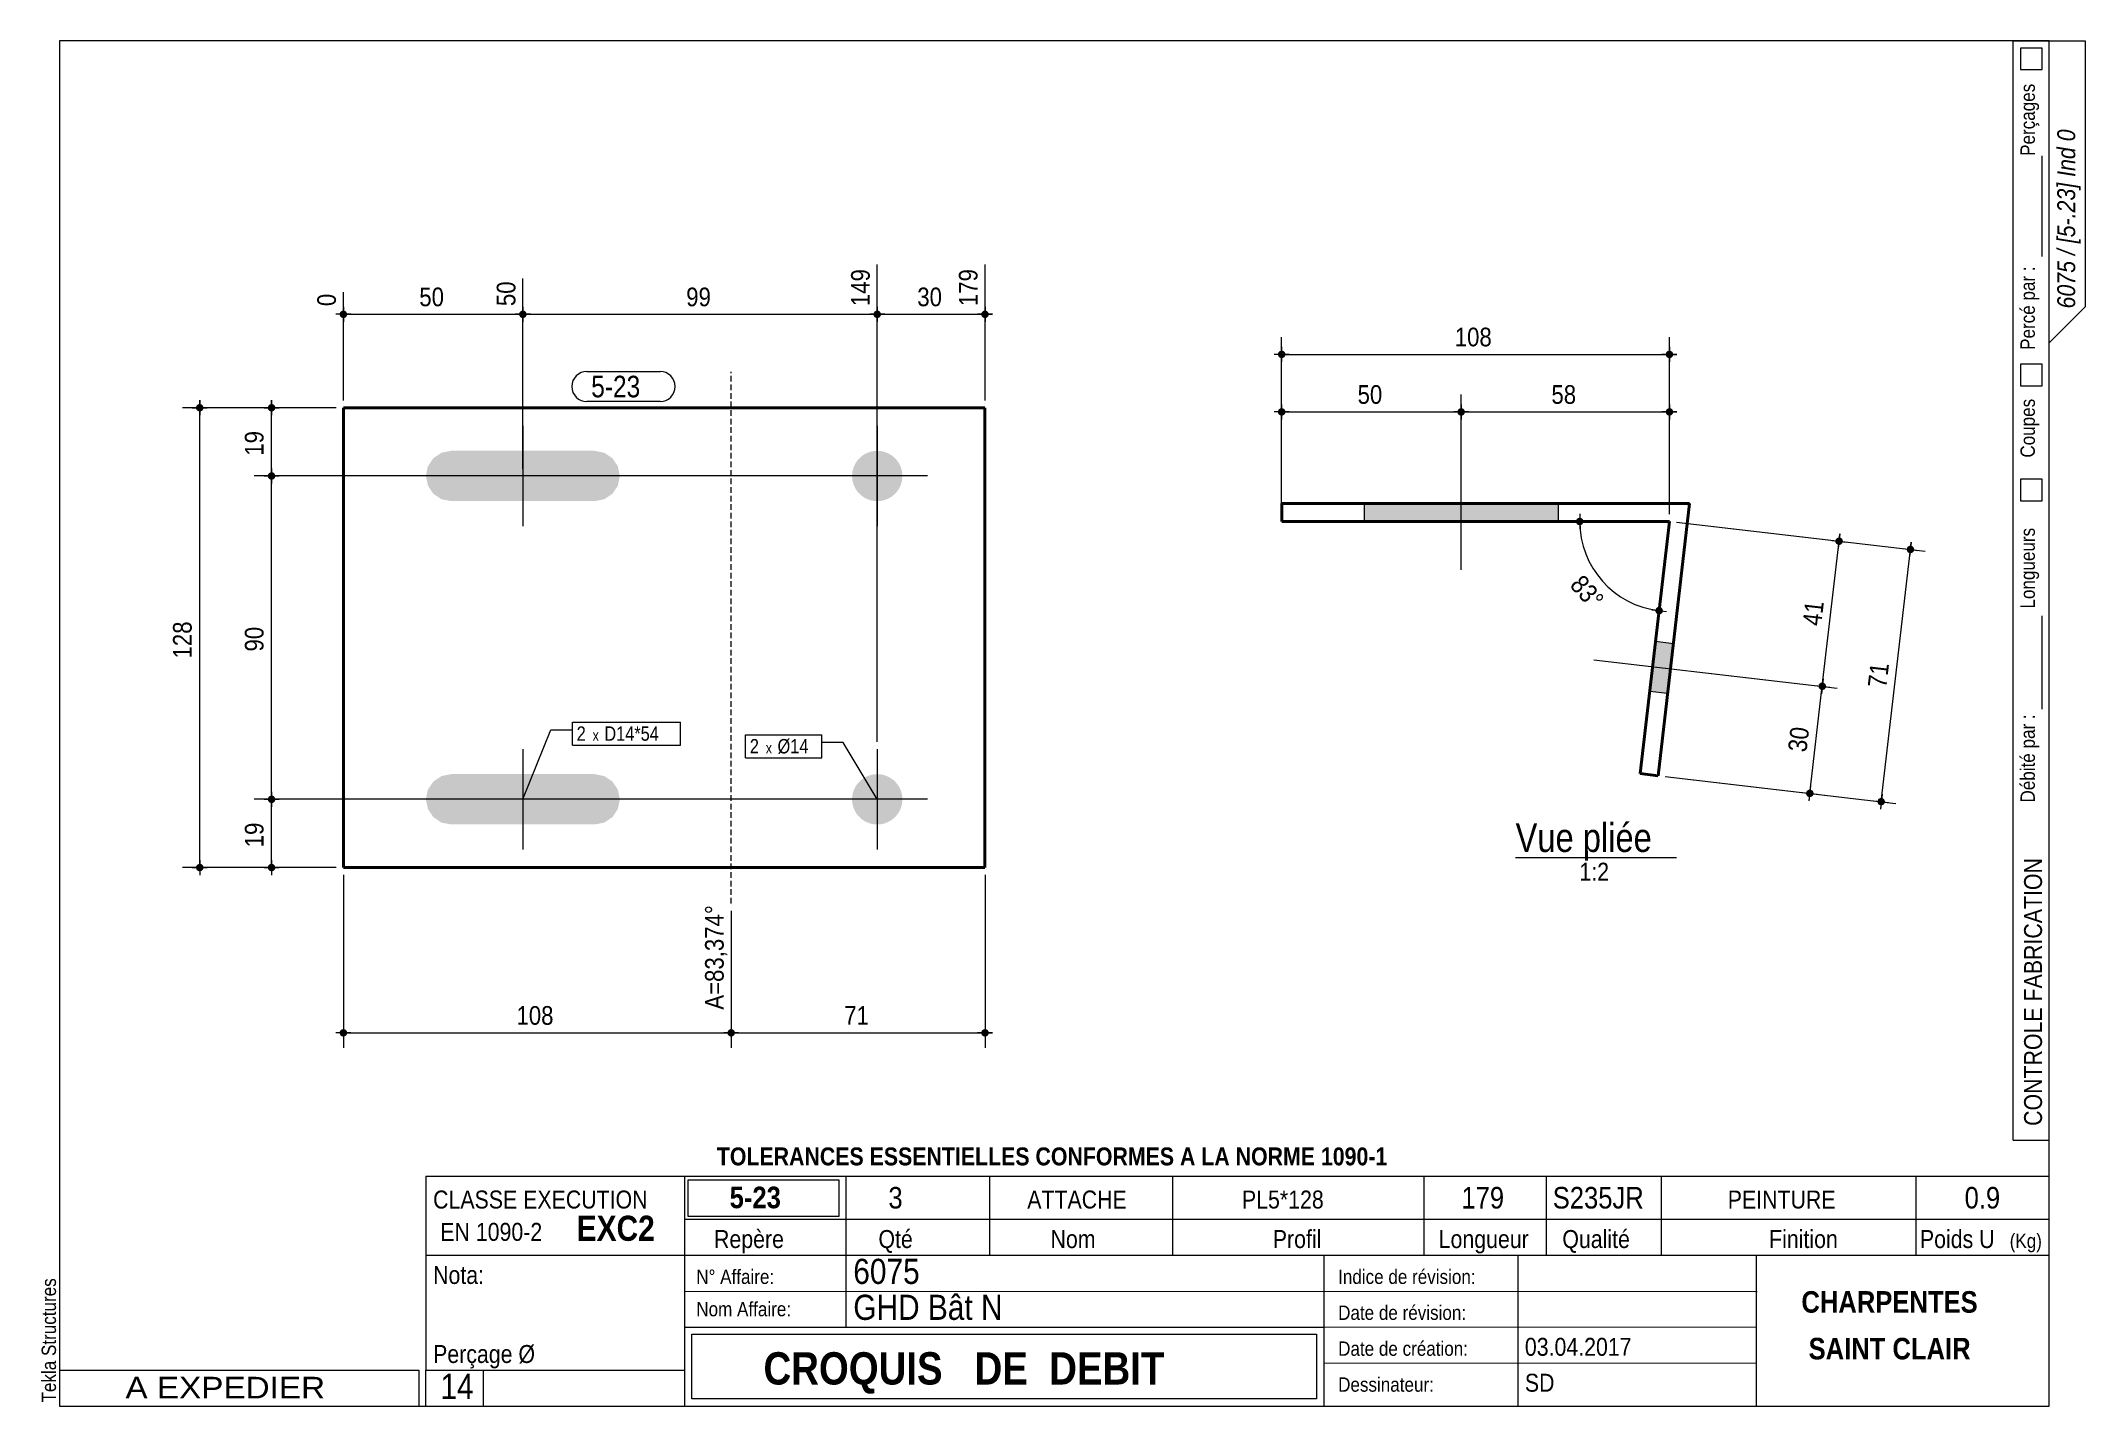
# Model space of a CAD drawing. Header units: millimetres. Extents: x 2 to 287, y 5 to 195.
import ezdxf

# ---------------------------------------------------------------- set-up
doc = ezdxf.new("R2010")
doc.units = ezdxf.units.MM
doc.linetypes.add('CACHE2', pattern=[1.190625, 0.79375, -0.396875])
for name, color, linetype, lineweight in [('Autre type objet', 1, 'Continuous', 0), ('Boulon', 7, 'Continuous', 0), ('Cache', 7, 'Continuous', 0), ('Cotation', 7, 'Continuous', 0), ('Désignation boulon', 3, 'Continuous', 0), ('Feuille dessin', 5, 'Continuous', 0), ('Piece', 2, 'Continuous', 0), ('Repère pièce', 3, 'Continuous', 0)]:
    doc.layers.add(name, color=color, linetype=linetype, lineweight=lineweight)
doc.styles.add('ARIAL', font='ARIAL.TTF')
doc.styles.add('ARIAL_BOLD', font='ARIALBD.TTF')
doc.styles.add('ARIAL_ITALIC', font='ARIALI.TTF')
doc.styles.add('ARIAL_NARROW', font='ARIAL.TTF')
doc.styles.add('COMIC_SANS_MS', font='COMIC.TTF')

# ---------------------------------------------------------------- blocks, each defined once
blk = doc.blocks.new('*A1')
at = {"layer": 'Boulon'}
for points in [[(118.92, 137.95), (119.01, 137.94), (119.09, 137.94), (119.18, 137.93), (119.26, 137.92), (119.35, 137.91), (119.43, 137.89), (119.52, 137.88), (119.6, 137.86), (119.68, 137.84), (119.77, 137.82), (119.85, 137.8), (119.93, 137.77), (120.01, 137.74), (120.09, 137.71), (120.17, 137.68), (120.25, 137.65), (120.33, 137.61), (120.41, 137.57), (120.48, 137.53), (120.56, 137.49), (120.63, 137.45), (120.71, 137.4), (120.78, 137.36), (120.85, 137.31), (120.92, 137.26), (120.99, 137.21), (121.05, 137.15), (121.12, 137.1), (121.18, 137.04), (121.25, 136.98), (121.31, 136.92), (121.37, 136.86), (121.43, 136.8), (121.48, 136.73), (121.54, 136.67), (121.59, 136.6), (121.65, 136.53), (121.7, 136.46), (121.74, 136.39), (121.79, 136.32), (121.84, 136.25), (121.88, 136.17), (121.92, 136.1), (121.96, 136.02), (122, 135.94), (122.03, 135.86), (122.07, 135.79), (122.1, 135.71), (122.13, 135.63), (122.16, 135.54), (122.18, 135.46), (122.21, 135.38), (122.23, 135.3), (122.25, 135.21), (122.27, 135.13), (122.28, 135.04), (122.3, 134.96), (122.31, 134.87), (122.32, 134.79), (122.32, 134.7), (122.33, 134.62), (122.33, 134.53), (122.33, 134.45), (122.33, 134.36), (122.33, 134.27), (122.32, 134.19), (122.32, 134.1), (122.31, 134.02), (122.3, 133.93), (122.28, 133.85), (122.27, 133.76), (122.25, 133.68), (122.23, 133.6), (122.21, 133.51), (122.18, 133.43), (122.16, 133.35), (122.13, 133.27), (122.1, 133.19), (122.07, 133.11), (122.03, 133.03), (122, 132.95), (121.96, 132.87), (121.92, 132.8), (121.88, 132.72), (121.84, 132.65), (121.79, 132.57), (121.74, 132.5), (121.7, 132.43), (121.65, 132.36), (121.59, 132.29), (121.54, 132.23), (121.48, 132.16), (121.43, 132.1), (121.37, 132.03), (121.31, 131.97), (121.25, 131.91), (121.18, 131.85), (121.12, 131.8), (121.05, 131.74), (120.99, 131.69), (120.92, 131.63), (120.85, 131.58), (120.78, 131.54), (120.71, 131.49), (120.63, 131.44), (120.56, 131.4), (120.48, 131.36), (120.41, 131.32), (120.33, 131.28), (120.25, 131.25), (120.17, 131.21), (120.09, 131.18), (120.01, 131.15), (119.93, 131.12), (119.85, 131.1), (119.77, 131.07), (119.68, 131.05), (119.6, 131.03), (119.52, 131.01), (119.43, 131), (119.35, 130.98), (119.26, 130.97), (119.18, 130.96), (119.09, 130.96), (119.01, 130.95), (118.92, 130.95), (118.83, 130.95), (118.75, 130.95), (118.66, 130.95), (118.58, 130.96), (118.49, 130.96), (118.41, 130.97), (118.32, 130.98), (118.24, 131), (118.15, 131.01), (118.07, 131.03), (117.98, 131.05), (117.9, 131.07), (117.82, 131.1), (117.74, 131.12), (117.65, 131.15), (117.57, 131.18), (117.49, 131.21), (117.42, 131.25), (117.34, 131.28), (117.26, 131.32), (117.18, 131.36), (117.11, 131.4), (117.03, 131.44), (116.96, 131.49), (116.89, 131.54), (116.82, 131.58), (116.75, 131.63), (116.68, 131.69), (116.61, 131.74), (116.55, 131.8), (116.48, 131.85), (116.42, 131.91), (116.36, 131.97), (116.3, 132.03), (116.24, 132.1), (116.18, 132.16), (116.13, 132.23), (116.07, 132.29), (116.02, 132.36), (115.97, 132.43), (115.92, 132.5), (115.88, 132.57), (115.83, 132.65), (115.79, 132.72), (115.75, 132.8), (115.71, 132.87), (115.67, 132.95), (115.63, 133.03), (115.6, 133.11), (115.57, 133.19), (115.54, 133.27), (115.51, 133.35), (115.48, 133.43), (115.46, 133.51), (115.44, 133.6), (115.42, 133.68), (115.4, 133.76), (115.39, 133.85), (115.37, 133.93), (115.36, 134.02), (115.35, 134.1), (115.34, 134.19), (115.34, 134.27), (115.34, 134.36), (115.33, 134.45), (115.34, 134.53), (115.34, 134.62), (115.34, 134.7), (115.35, 134.79), (115.36, 134.87), (115.37, 134.96), (115.39, 135.04), (115.4, 135.13), (115.42, 135.21), (115.44, 135.3), (115.46, 135.38), (115.48, 135.46), (115.51, 135.54), (115.54, 135.63), (115.57, 135.71), (115.6, 135.79), (115.63, 135.86), (115.67, 135.94), (115.71, 136.02), (115.75, 136.1), (115.79, 136.17), (115.83, 136.25), (115.88, 136.32), (115.92, 136.39), (115.97, 136.46), (116.02, 136.53), (116.07, 136.6), (116.13, 136.67), (116.18, 136.73), (116.24, 136.8), (116.3, 136.86), (116.36, 136.92), (116.42, 136.98), (116.48, 137.04), (116.55, 137.1), (116.61, 137.15), (116.68, 137.21), (116.75, 137.26), (116.82, 137.31), (116.89, 137.36), (116.96, 137.4), (117.03, 137.45), (117.11, 137.49), (117.18, 137.53), (117.26, 137.57), (117.34, 137.61), (117.42, 137.65), (117.49, 137.68), (117.57, 137.71), (117.65, 137.74), (117.74, 137.77), (117.82, 137.8), (117.9, 137.82), (117.98, 137.84), (118.07, 137.86), (118.15, 137.88), (118.24, 137.89), (118.32, 137.91), (118.41, 137.92), (118.49, 137.93), (118.58, 137.94), (118.66, 137.94), (118.75, 137.95), (118.83, 137.95)], [(118.92, 92.95), (119.01, 92.94), (119.09, 92.94), (119.18, 92.93), (119.26, 92.92), (119.35, 92.91), (119.43, 92.89), (119.52, 92.88), (119.6, 92.86), (119.68, 92.84), (119.77, 92.82), (119.85, 92.8), (119.93, 92.77), (120.01, 92.74), (120.09, 92.71), (120.17, 92.68), (120.25, 92.65), (120.33, 92.61), (120.41, 92.57), (120.48, 92.53), (120.56, 92.49), (120.63, 92.45), (120.71, 92.4), (120.78, 92.36), (120.85, 92.31), (120.92, 92.26), (120.99, 92.21), (121.05, 92.15), (121.12, 92.1), (121.18, 92.04), (121.25, 91.98), (121.31, 91.92), (121.37, 91.86), (121.43, 91.8), (121.48, 91.73), (121.54, 91.67), (121.59, 91.6), (121.65, 91.53), (121.7, 91.46), (121.74, 91.39), (121.79, 91.32), (121.84, 91.25), (121.88, 91.17), (121.92, 91.1), (121.96, 91.02), (122, 90.94), (122.03, 90.86), (122.07, 90.79), (122.1, 90.71), (122.13, 90.63), (122.16, 90.54), (122.18, 90.46), (122.21, 90.38), (122.23, 90.3), (122.25, 90.21), (122.27, 90.13), (122.28, 90.04), (122.3, 89.96), (122.31, 89.87), (122.32, 89.79), (122.32, 89.7), (122.33, 89.62), (122.33, 89.53), (122.33, 89.45), (122.33, 89.36), (122.33, 89.27), (122.32, 89.19), (122.32, 89.1), (122.31, 89.02), (122.3, 88.93), (122.28, 88.85), (122.27, 88.76), (122.25, 88.68), (122.23, 88.6), (122.21, 88.51), (122.18, 88.43), (122.16, 88.35), (122.13, 88.27), (122.1, 88.19), (122.07, 88.11), (122.03, 88.03), (122, 87.95), (121.96, 87.87), (121.92, 87.8), (121.88, 87.72), (121.84, 87.65), (121.79, 87.57), (121.74, 87.5), (121.7, 87.43), (121.65, 87.36), (121.59, 87.29), (121.54, 87.23), (121.48, 87.16), (121.43, 87.1), (121.37, 87.03), (121.31, 86.97), (121.25, 86.91), (121.18, 86.85), (121.12, 86.8), (121.05, 86.74), (120.99, 86.69), (120.92, 86.63), (120.85, 86.58), (120.78, 86.54), (120.71, 86.49), (120.63, 86.44), (120.56, 86.4), (120.48, 86.36), (120.41, 86.32), (120.33, 86.28), (120.25, 86.25), (120.17, 86.21), (120.09, 86.18), (120.01, 86.15), (119.93, 86.12), (119.85, 86.1), (119.77, 86.07), (119.68, 86.05), (119.6, 86.03), (119.52, 86.01), (119.43, 86), (119.35, 85.98), (119.26, 85.97), (119.18, 85.96), (119.09, 85.96), (119.01, 85.95), (118.92, 85.95), (118.83, 85.95), (118.75, 85.95), (118.66, 85.95), (118.58, 85.96), (118.49, 85.96), (118.41, 85.97), (118.32, 85.98), (118.24, 86), (118.15, 86.01), (118.07, 86.03), (117.98, 86.05), (117.9, 86.07), (117.82, 86.1), (117.74, 86.12), (117.65, 86.15), (117.57, 86.18), (117.49, 86.21), (117.42, 86.25), (117.34, 86.28), (117.26, 86.32), (117.18, 86.36), (117.11, 86.4), (117.03, 86.44), (116.96, 86.49), (116.89, 86.54), (116.82, 86.58), (116.75, 86.63), (116.68, 86.69), (116.61, 86.74), (116.55, 86.8), (116.48, 86.85), (116.42, 86.91), (116.36, 86.97), (116.3, 87.03), (116.24, 87.1), (116.18, 87.16), (116.13, 87.23), (116.07, 87.29), (116.02, 87.36), (115.97, 87.43), (115.92, 87.5), (115.88, 87.57), (115.83, 87.65), (115.79, 87.72), (115.75, 87.8), (115.71, 87.87), (115.67, 87.95), (115.63, 88.03), (115.6, 88.11), (115.57, 88.19), (115.54, 88.27), (115.51, 88.35), (115.48, 88.43), (115.46, 88.51), (115.44, 88.6), (115.42, 88.68), (115.4, 88.76), (115.39, 88.85), (115.37, 88.93), (115.36, 89.02), (115.35, 89.1), (115.34, 89.19), (115.34, 89.27), (115.34, 89.36), (115.33, 89.45), (115.34, 89.53), (115.34, 89.62), (115.34, 89.7), (115.35, 89.79), (115.36, 89.87), (115.37, 89.96), (115.39, 90.04), (115.4, 90.13), (115.42, 90.21), (115.44, 90.3), (115.46, 90.38), (115.48, 90.46), (115.51, 90.54), (115.54, 90.63), (115.57, 90.71), (115.6, 90.79), (115.63, 90.86), (115.67, 90.94), (115.71, 91.02), (115.75, 91.1), (115.79, 91.17), (115.83, 91.25), (115.88, 91.32), (115.92, 91.39), (115.97, 91.46), (116.02, 91.53), (116.07, 91.6), (116.13, 91.67), (116.18, 91.73), (116.24, 91.8), (116.3, 91.86), (116.36, 91.92), (116.42, 91.98), (116.48, 92.04), (116.55, 92.1), (116.61, 92.15), (116.68, 92.21), (116.75, 92.26), (116.82, 92.31), (116.89, 92.36), (116.96, 92.4), (117.03, 92.45), (117.11, 92.49), (117.18, 92.53), (117.26, 92.57), (117.34, 92.61), (117.42, 92.65), (117.49, 92.68), (117.57, 92.71), (117.65, 92.74), (117.74, 92.77), (117.82, 92.8), (117.9, 92.82), (117.98, 92.84), (118.07, 92.86), (118.15, 92.88), (118.24, 92.89), (118.32, 92.91), (118.41, 92.92), (118.49, 92.93), (118.58, 92.94), (118.66, 92.94), (118.75, 92.95), (118.83, 92.95)]]:
    blk.add_hatch(color=256, dxfattribs=at).paths.add_polyline_path(points, flags=17)
at = {"layer": 'Boulon', "linetype": 'Continuous', "lineweight": 0}
for p, q in [((118.83, 141.45), (118.83, 127.45)), ((125.83, 134.45), (111.83, 134.45)), ((118.83, 96.45), (118.83, 82.45)), ((125.83, 89.45), (111.83, 89.45))]:
    blk.add_line(p, q, dxfattribs=at)
blk = doc.blocks.new('*A2')
at = {"layer": 'Boulon'}
for points in [[(83, 134.45), (82.73, 133.11), (81.97, 131.97), (80.84, 131.21), (79.5, 130.95), (59.5, 130.95), (58.16, 131.21), (57.03, 131.97), (56.27, 133.11), (56, 134.45), (56.27, 135.79), (57.03, 136.92), (58.16, 137.68), (59.5, 137.95), (79.5, 137.95), (80.84, 137.68), (81.97, 136.92), (82.73, 135.79)], [(83, 89.45), (82.73, 88.11), (81.97, 86.97), (80.84, 86.21), (79.5, 85.95), (59.5, 85.95), (58.16, 86.21), (57.03, 86.97), (56.27, 88.11), (56, 89.45), (56.27, 90.79), (57.03, 91.92), (58.16, 92.68), (59.5, 92.95), (79.5, 92.95), (80.84, 92.68), (81.97, 91.92), (82.73, 90.79)]]:
    blk.add_hatch(color=256, dxfattribs=at).paths.add_polyline_path(points, flags=17)
at = {"layer": 'Boulon', "linetype": 'Continuous', "lineweight": 0}
for p, q in [((69.5, 141.45), (69.5, 127.45)), ((76.5, 134.45), (62.5, 134.45)), ((69.5, 96.45), (69.5, 82.45)), ((76.5, 89.45), (62.5, 89.45))]:
    blk.add_line(p, q, dxfattribs=at)
blk = doc.blocks.new('*A3')
at = {"layer": 'Cache', "color": 7, "linetype": 'CACHE2', "lineweight": 20}
blk.add_line((98.502615, 74.946164), (98.502615, 148.946164), dxfattribs=at)
at = {"layer": 'Piece', "color": 2, "linetype": 'Continuous', "lineweight": 40}
for p, q in [((133.836324, 143.946164), (44.510608, 143.946164)), ((44.510608, 143.946164), (44.510608, 79.946164)), ((133.836324, 143.946164), (133.836324, 79.946164)), ((133.836324, 79.946164), (44.510608, 79.946164))]:
    blk.add_line(p, q, dxfattribs=at)
blk = doc.blocks.new('*A4')
at = {"layer": 'Boulon'}
blk.add_hatch(color=256, dxfattribs=at).paths.add_polyline_path([(227.19, 111.4), (229.67, 111.11), (228.87, 104.16), (226.38, 104.44)], flags=17)
blk.add_hatch(color=256, dxfattribs=at).paths.add_polyline_path([(227.19, 111.4), (229.67, 111.11), (228.87, 104.16), (226.38, 104.44)], flags=17)
at = {"layer": 'Boulon', "linetype": 'Continuous', "lineweight": 0}
for p, q in [((229.67, 111.11), (227.19, 111.4)), ((229.67, 111.11), (227.19, 111.4)), ((218.59, 108.87), (244.91, 105.82)), ((218.59, 108.87), (244.91, 105.82)), ((228.87, 104.16), (226.38, 104.44)), ((228.87, 104.16), (226.38, 104.44))]:
    blk.add_line(p, q, dxfattribs=at)
blk = doc.blocks.new('*A5')
at = {"layer": 'Boulon'}
blk.add_hatch(color=256, dxfattribs=at).paths.add_polyline_path([(186.63, 128.12), (186.63, 130.62), (213.63, 130.62), (213.63, 128.12)], flags=17)
blk.add_hatch(color=256, dxfattribs=at).paths.add_polyline_path([(186.63, 128.12), (186.63, 130.62), (213.63, 130.62), (213.63, 128.12)], flags=17)
at = {"layer": 'Boulon', "linetype": 'Continuous', "lineweight": 0}
for p, q in [((200.13, 121.37), (200.13, 145.37)), ((200.13, 121.37), (200.13, 145.37)), ((186.63, 130.62), (186.63, 128.12)), ((186.63, 130.62), (186.63, 128.12)), ((213.63, 130.62), (213.63, 128.12)), ((213.63, 130.62), (213.63, 128.12))]:
    blk.add_line(p, q, dxfattribs=at)
blk = doc.blocks.new('*A6')
at = {"layer": 'Piece', "color": 2, "linetype": 'Continuous', "lineweight": 40}
for p, q in [((175.140541, 130.616718), (175.140541, 128.116718)), ((231.939779, 130.616718), (175.140541, 130.616718)), ((229.132547, 128.116718), (175.140541, 128.116718)), ((229.132547, 128.116718), (225.055324, 93.019036)), ((227.538624, 92.730556), (231.939779, 130.616718)), ((225.055324, 93.019036), (227.538624, 92.730556))]:
    blk.add_line(p, q, dxfattribs=at)
blk = doc.blocks.new('*A7')
at = {"layer": 'Feuille dessin', "linetype": 'Continuous', "lineweight": 0}
for p, q in [((282, 195), (5, 195)), ((5, 195), (5, 5)), ((282, 5), (282, 195)), ((5, 5), (282, 5))]:
    blk.add_line(p, q, dxfattribs=at)
at = {"layer": 'Feuille dessin', "style": 'ARIAL', "width": 0.85}
blk.add_text('Tekla Structures', height=2, rotation=90, dxfattribs=at).set_placement((4.5, 5.5))
blk = doc.blocks.new('*A8')
at = {"layer": 'Autre type objet', "linetype": 'Continuous', "lineweight": 0}
for p, q in [((56, 37), (92, 37)), ((56, 37), (56, 10)), ((92, 37), (92, 10)), ((56, 26), (92, 26)), ((56, 10), (92, 10)), ((56, 5), (56, 10)), ((64, 5), (64, 10)), ((56, 5), (64, 5))]:
    blk.add_line(p, q, dxfattribs=at)
at = {"layer": 'Autre type objet', "width": 0.85}
for s, height, style, p in [('CLASSE EXECUTION', 2.5, 'ARIAL', (57, 32.5)), ('EXC2', 3.5, 'ARIAL_BOLD', (77, 28)), ('EN 1090-2', 2.5, 'ARIAL', (58, 28)), ('Nota:', 2.5, 'ARIAL', (57, 22)), ('Perçage Ø', 2.5, 'ARIAL', (57, 11)), ('14', 3.5, 'ARIAL_NARROW', (58.014234, 6))]:
    blk.add_text(s, height=height, dxfattribs=dict(at, style=style)).set_placement(p)
blk = doc.blocks.new('*A9')
at = {"layer": 'Autre type objet', "linetype": 'Continuous', "lineweight": 0}
for p, q in [((277, 42), (277, 195)), ((277, 195), (287, 195)), ((278, 194), (278, 191)), ((281, 194), (278, 194)), ((281, 191), (281, 194)), ((282, 42), (282, 195)), ((287, 195), (287, 158)), ((278, 191), (281, 191)), ((281, 165), (281, 179)), ((287, 158), (282, 153)), ((278, 150), (278, 147)), ((281, 150), (278, 150)), ((281, 147), (281, 150)), ((278, 147), (281, 147)), ((278, 134), (278, 131)), ((281, 134), (278, 134)), ((281, 131), (281, 134)), ((278, 131), (281, 131)), ((281, 102), (281, 115)), ((277, 42), (282, 42))]:
    blk.add_line(p, q, dxfattribs=at)
at = {"layer": 'Autre type objet', "width": 0.85}
for s, height, style, p in [('Perçages', 2, 'ARIAL', (280, 179)), ('6075 / [5-.23] Ind 0', 2.5, 'ARIAL_ITALIC', (285.619109, 157.760245)), ('Percé par :', 2, 'ARIAL', (280, 152)), ('Coupes', 2, 'ARIAL', (280, 137)), ('Longueurs', 2, 'ARIAL', (280, 116)), ('Débité par :', 2, 'ARIAL', (280, 89)), ('CONTROLE FABRICATION', 2.5, 'ARIAL', (281, 44))]:
    blk.add_text(s, height=height, rotation=90, dxfattribs=dict(at, style=style)).set_placement(p)
blk = doc.blocks.new('*A10')
at = {"layer": 'Autre type objet', "linetype": 'Continuous', "lineweight": 0}
for p, q in [((92, 37), (282, 37)), ((92, 37), (92, 31)), ((114.5, 31), (114.5, 37)), ((134.5, 31), (134.5, 37)), ((160, 31), (160, 37)), ((195, 31), (195, 37)), ((212, 31), (212, 37)), ((228, 31), (228, 37)), ((263.5, 31), (263.5, 37)), ((282, 31), (282, 37)), ((92.51953, 36.5), (113.5, 36.5)), ((92.51953, 31.394341), (92.51953, 36.5)), ((113.5, 36.5), (113.5, 31.394341)), ((113.5, 31.394341), (92.51953, 31.394341)), ((92, 31), (282, 31)), ((92, 31), (92, 5)), ((114.5, 16), (114.5, 31)), ((134.5, 26), (134.5, 31)), ((160, 26), (160, 31)), ((195, 26), (195, 31)), ((212, 26), (212, 31)), ((228, 26), (228, 31)), ((263.5, 26), (263.5, 31)), ((282, 5), (282, 31)), ((92, 26), (282, 26)), ((181, 26), (181, 5)), ((208, 26), (208, 5)), ((241.262466, 5), (241.262466, 26)), ((92, 21), (241.327069, 20.935451)), ((92, 16), (181, 16)), ((93, 15), (180, 15)), ((93, 6), (93, 15)), ((180, 15), (180, 6)), ((181, 16), (241.297815, 16.021151)), ((181, 11), (241.217807, 10.969512)), ((180, 6), (93, 6)), ((92, 5), (282, 5))]:
    blk.add_line(p, q, dxfattribs=at)
at = {"layer": 'Autre type objet', "width": 0.85}
for s, height, style, p in [('TOLERANCES ESSENTIELLES CONFORMES A LA NORME 1090-1', 2.5, 'ARIAL_BOLD', (96.5, 38.5)), ('5-23', 3, 'ARIAL_BOLD', (98.285724, 32.540141)), ('3', 3, 'ARIAL', (120.389893, 32.5)), ('ATTACHE', 2.5, 'ARIAL', (139.718018, 32.5)), ('PL5*128', 2.5, 'ARIAL', (169.61084, 32.5)), ('179', 3, 'ARIAL', (200.165771, 32.5)), ('S235JR', 3, 'ARIAL', (212.880127, 32.5)), ('PEINTURE', 2.5, 'ARIAL', (237.24646, 32.5)), ('0.9', 3, 'ARIAL', (270.222412, 32.5)), ('Repère', 2.5, 'ARIAL', (96.112978, 27)), ('Qté', 2.5, 'ARIAL', (119, 27)), ('Nom', 2.5, 'ARIAL', (142.961426, 27)), ('Profil', 2.5, 'ARIAL', (173.903564, 27)), ('Longueur', 2.5, 'ARIAL', (197, 27)), ('Qualité', 2.5, 'ARIAL', (214.218018, 27)), ('Finition', 2.5, 'ARIAL', (243, 27)), ('Poids U', 2.5, 'ARIAL', (264, 27)), ('(Kg)', 2, 'ARIAL', (276.5, 27)), ('N° Affaire:', 2, 'ARIAL', (93.640566, 22)), ('6075', 3.5, 'ARIAL', (115.5, 22)), ('Indice de révision:', 2, 'ARIAL', (183, 22)), ('GHD Bât N', 3.5, 'ARIAL', (115.5, 17)), ('CHARPENTES', 3, 'ARIAL_BOLD', (247.5, 18)), ('Nom Affaire:', 2, 'ARIAL', (93.640566, 17.5)), ('Date de révision:', 2, 'ARIAL', (183, 17)), ('03.04.2017', 2.5, 'ARIAL', (209, 12)), ('SAINT CLAIR', 3, 'ARIAL_BOLD', (248.5, 11.5)), ('CROQUIS   DE  DEBIT', 4.5, 'ARIAL_BOLD', (103, 8)), ('Date de création:', 2, 'ARIAL', (183, 12)), ('Dessinateur:', 2, 'ARIAL', (183, 7)), ('SD', 2.5, 'ARIAL', (209, 7))]:
    blk.add_text(s, height=height, dxfattribs=dict(at, style=style)).set_placement(p)
blk = doc.blocks.new('*A11')
at = {"layer": 'Autre type objet', "linetype": 'Continuous', "lineweight": 0}
for p, q in [((5, 10), (55, 10)), ((5, 10), (5, 5)), ((55, 10), (55, 5)), ((5, 5), (55, 5))]:
    blk.add_line(p, q, dxfattribs=at)
at = {"layer": 'Autre type objet', "style": 'ARIAL', "width": 1.105}
blk.add_text('A EXPEDIER', height=3, dxfattribs=at).set_placement((14.169647, 6.073465))
blk = doc.blocks.new('*A12')
at = {"layer": 'Cotation'}
for points in [[(44.49, 156.43), (44.46, 156.43), (44.43, 156.43), (44.41, 156.44), (44.38, 156.44), (44.36, 156.45), (44.34, 156.46), (44.31, 156.47), (44.29, 156.48), (44.27, 156.49), (44.24, 156.5), (44.22, 156.51), (44.2, 156.53), (44.18, 156.54), (44.16, 156.56), (44.14, 156.58), (44.13, 156.6), (44.11, 156.62), (44.09, 156.64), (44.08, 156.66), (44.06, 156.68), (44.05, 156.7), (44.04, 156.72), (44.03, 156.75), (44.02, 156.77), (44.01, 156.8), (44.01, 156.82), (44, 156.84), (44, 156.87), (43.99, 156.9), (43.99, 156.92), (43.99, 156.95), (43.99, 156.97), (43.99, 157), (44, 157.02), (44, 157.05), (44.01, 157.07), (44.01, 157.1), (44.02, 157.12), (44.03, 157.15), (44.04, 157.17), (44.05, 157.19), (44.06, 157.21), (44.08, 157.24), (44.09, 157.26), (44.11, 157.28), (44.13, 157.3), (44.14, 157.31), (44.16, 157.33), (44.18, 157.35), (44.2, 157.36), (44.22, 157.38), (44.24, 157.39), (44.27, 157.4), (44.29, 157.42), (44.31, 157.43), (44.34, 157.44), (44.36, 157.44), (44.38, 157.45), (44.41, 157.46), (44.43, 157.46), (44.46, 157.46), (44.49, 157.47), (44.51, 157.47), (44.54, 157.47), (44.56, 157.46), (44.59, 157.46), (44.61, 157.46), (44.64, 157.45), (44.66, 157.44), (44.69, 157.44), (44.71, 157.43), (44.73, 157.42), (44.76, 157.4), (44.78, 157.39), (44.8, 157.38), (44.82, 157.36), (44.84, 157.35), (44.86, 157.33), (44.88, 157.31), (44.9, 157.3), (44.91, 157.28), (44.93, 157.26), (44.94, 157.24), (44.96, 157.21), (44.97, 157.19), (44.98, 157.17), (44.99, 157.15), (45, 157.12), (45.01, 157.1), (45.02, 157.07), (45.02, 157.05), (45.02, 157.02), (45.03, 157), (45.03, 156.97), (45.03, 156.95), (45.03, 156.92), (45.03, 156.9), (45.02, 156.87), (45.02, 156.84), (45.02, 156.82), (45.01, 156.8), (45, 156.77), (44.99, 156.75), (44.98, 156.72), (44.97, 156.7), (44.96, 156.68), (44.94, 156.66), (44.93, 156.64), (44.91, 156.62), (44.9, 156.6), (44.88, 156.58), (44.86, 156.56), (44.84, 156.54), (44.82, 156.53), (44.8, 156.51), (44.78, 156.5), (44.76, 156.49), (44.73, 156.48), (44.71, 156.47), (44.69, 156.46), (44.66, 156.45), (44.64, 156.44), (44.61, 156.44), (44.59, 156.43), (44.56, 156.43), (44.54, 156.43), (44.51, 156.43)], [(69.47, 156.43), (69.45, 156.43), (69.42, 156.43), (69.4, 156.44), (69.37, 156.44), (69.35, 156.45), (69.32, 156.46), (69.3, 156.47), (69.28, 156.48), (69.25, 156.49), (69.23, 156.5), (69.21, 156.51), (69.19, 156.53), (69.17, 156.54), (69.15, 156.56), (69.13, 156.58), (69.11, 156.6), (69.1, 156.62), (69.08, 156.64), (69.07, 156.66), (69.05, 156.68), (69.04, 156.7), (69.03, 156.72), (69.02, 156.75), (69.01, 156.77), (69, 156.8), (69, 156.82), (68.99, 156.84), (68.99, 156.87), (68.98, 156.9), (68.98, 156.92), (68.98, 156.95), (68.98, 156.97), (68.98, 157), (68.99, 157.02), (68.99, 157.05), (69, 157.07), (69, 157.1), (69.01, 157.12), (69.02, 157.15), (69.03, 157.17), (69.04, 157.19), (69.05, 157.21), (69.07, 157.24), (69.08, 157.26), (69.1, 157.28), (69.11, 157.3), (69.13, 157.31), (69.15, 157.33), (69.17, 157.35), (69.19, 157.36), (69.21, 157.38), (69.23, 157.39), (69.25, 157.4), (69.28, 157.42), (69.3, 157.43), (69.32, 157.44), (69.35, 157.44), (69.37, 157.45), (69.4, 157.46), (69.42, 157.46), (69.45, 157.46), (69.47, 157.47), (69.5, 157.47), (69.53, 157.47), (69.55, 157.46), (69.58, 157.46), (69.6, 157.46), (69.63, 157.45), (69.65, 157.44), (69.68, 157.44), (69.7, 157.43), (69.72, 157.42), (69.75, 157.4), (69.77, 157.39), (69.79, 157.38), (69.81, 157.36), (69.83, 157.35), (69.85, 157.33), (69.87, 157.31), (69.89, 157.3), (69.9, 157.28), (69.92, 157.26), (69.93, 157.24), (69.95, 157.21), (69.96, 157.19), (69.97, 157.17), (69.98, 157.15), (69.99, 157.12), (70, 157.1), (70, 157.07), (70.01, 157.05), (70.01, 157.02), (70.02, 157), (70.02, 156.97), (70.02, 156.95), (70.02, 156.92), (70.02, 156.9), (70.01, 156.87), (70.01, 156.84), (70, 156.82), (70, 156.8), (69.99, 156.77), (69.98, 156.75), (69.97, 156.72), (69.96, 156.7), (69.95, 156.68), (69.93, 156.66), (69.92, 156.64), (69.9, 156.62), (69.89, 156.6), (69.87, 156.58), (69.85, 156.56), (69.83, 156.54), (69.81, 156.53), (69.79, 156.51), (69.77, 156.5), (69.75, 156.49), (69.72, 156.48), (69.7, 156.47), (69.68, 156.46), (69.65, 156.45), (69.63, 156.44), (69.6, 156.44), (69.58, 156.43), (69.55, 156.43), (69.53, 156.43), (69.5, 156.43)]]:
    blk.add_hatch(color=256, dxfattribs=at).paths.add_polyline_path(points, flags=17)
at = {"layer": 'Cotation', "linetype": 'Continuous', "lineweight": 0}
for p, q in [((44.51, 144.95), (44.51, 160.01)), ((69.5, 135.45), (69.5, 161.94)), ((45.55, 156.95), (43.47, 156.95)), ((44.51, 156.95), (43.47, 156.95)), ((44.51, 157.99), (44.51, 155.91)), ((44.51, 156.95), (69.5, 156.95)), ((70.54, 156.95), (68.46, 156.95)), ((69.5, 157.99), (69.5, 155.91)), ((69.5, 156.95), (70.54, 156.95))]:
    blk.add_line(p, q, dxfattribs=at)
at = {"layer": 'Cotation'}
for p in [(44.51, 156.95), (69.5, 156.95)]:
    blk.add_point(p, dxfattribs=at)
at = {"layer": 'Cotation', "style": 'ARIAL', "width": 0.85}
for s, p in [('0', (43.47, 158.09)), ('50', (68.46, 158.09))]:
    blk.add_text(s, height=2.6, rotation=90.0002, dxfattribs=at).set_placement(p)
blk.add_text('50', height=2.6, dxfattribs=at).set_placement((55.08, 158.07))
blk = doc.blocks.new('*A13')
at = {"layer": 'Cotation'}
for points in [[(69.47, 156.43), (69.45, 156.43), (69.42, 156.43), (69.4, 156.44), (69.37, 156.44), (69.35, 156.45), (69.32, 156.46), (69.3, 156.47), (69.28, 156.48), (69.25, 156.49), (69.23, 156.5), (69.21, 156.51), (69.19, 156.53), (69.17, 156.54), (69.15, 156.56), (69.13, 156.58), (69.11, 156.6), (69.1, 156.62), (69.08, 156.64), (69.07, 156.66), (69.05, 156.68), (69.04, 156.7), (69.03, 156.72), (69.02, 156.75), (69.01, 156.77), (69, 156.8), (69, 156.82), (68.99, 156.84), (68.99, 156.87), (68.98, 156.9), (68.98, 156.92), (68.98, 156.95), (68.98, 156.97), (68.98, 157), (68.99, 157.02), (68.99, 157.05), (69, 157.07), (69, 157.1), (69.01, 157.12), (69.02, 157.15), (69.03, 157.17), (69.04, 157.19), (69.05, 157.21), (69.07, 157.24), (69.08, 157.26), (69.1, 157.28), (69.11, 157.3), (69.13, 157.31), (69.15, 157.33), (69.17, 157.35), (69.19, 157.36), (69.21, 157.38), (69.23, 157.39), (69.25, 157.4), (69.28, 157.42), (69.3, 157.43), (69.32, 157.44), (69.35, 157.44), (69.37, 157.45), (69.4, 157.46), (69.42, 157.46), (69.45, 157.46), (69.47, 157.47), (69.5, 157.47), (69.53, 157.47), (69.55, 157.46), (69.58, 157.46), (69.6, 157.46), (69.63, 157.45), (69.65, 157.44), (69.68, 157.44), (69.7, 157.43), (69.72, 157.42), (69.75, 157.4), (69.77, 157.39), (69.79, 157.38), (69.81, 157.36), (69.83, 157.35), (69.85, 157.33), (69.87, 157.31), (69.89, 157.3), (69.9, 157.28), (69.92, 157.26), (69.93, 157.24), (69.95, 157.21), (69.96, 157.19), (69.97, 157.17), (69.98, 157.15), (69.99, 157.12), (70, 157.1), (70, 157.07), (70.01, 157.05), (70.01, 157.02), (70.02, 157), (70.02, 156.97), (70.02, 156.95), (70.02, 156.92), (70.02, 156.9), (70.01, 156.87), (70.01, 156.84), (70, 156.82), (70, 156.8), (69.99, 156.77), (69.98, 156.75), (69.97, 156.72), (69.96, 156.7), (69.95, 156.68), (69.93, 156.66), (69.92, 156.64), (69.9, 156.62), (69.89, 156.6), (69.87, 156.58), (69.85, 156.56), (69.83, 156.54), (69.81, 156.53), (69.79, 156.51), (69.77, 156.5), (69.75, 156.49), (69.72, 156.48), (69.7, 156.47), (69.68, 156.46), (69.65, 156.45), (69.63, 156.44), (69.6, 156.44), (69.58, 156.43), (69.55, 156.43), (69.53, 156.43), (69.5, 156.43)], [(118.81, 156.43), (118.78, 156.43), (118.76, 156.43), (118.73, 156.44), (118.71, 156.44), (118.68, 156.45), (118.66, 156.46), (118.64, 156.47), (118.61, 156.48), (118.59, 156.49), (118.57, 156.5), (118.55, 156.51), (118.52, 156.53), (118.5, 156.54), (118.48, 156.56), (118.47, 156.58), (118.45, 156.6), (118.43, 156.62), (118.42, 156.64), (118.4, 156.66), (118.39, 156.68), (118.38, 156.7), (118.36, 156.72), (118.35, 156.75), (118.34, 156.77), (118.34, 156.8), (118.33, 156.82), (118.32, 156.84), (118.32, 156.87), (118.32, 156.9), (118.31, 156.92), (118.31, 156.95), (118.31, 156.97), (118.32, 157), (118.32, 157.02), (118.32, 157.05), (118.33, 157.07), (118.34, 157.1), (118.34, 157.12), (118.35, 157.15), (118.36, 157.17), (118.38, 157.19), (118.39, 157.21), (118.4, 157.24), (118.42, 157.26), (118.43, 157.28), (118.45, 157.3), (118.47, 157.31), (118.48, 157.33), (118.5, 157.35), (118.52, 157.36), (118.55, 157.38), (118.57, 157.39), (118.59, 157.4), (118.61, 157.42), (118.64, 157.43), (118.66, 157.44), (118.68, 157.44), (118.71, 157.45), (118.73, 157.46), (118.76, 157.46), (118.78, 157.46), (118.81, 157.47), (118.83, 157.47), (118.86, 157.47), (118.89, 157.46), (118.91, 157.46), (118.94, 157.46), (118.96, 157.45), (118.99, 157.44), (119.01, 157.44), (119.03, 157.43), (119.06, 157.42), (119.08, 157.4), (119.1, 157.39), (119.12, 157.38), (119.14, 157.36), (119.16, 157.35), (119.18, 157.33), (119.2, 157.31), (119.22, 157.3), (119.24, 157.28), (119.25, 157.26), (119.27, 157.24), (119.28, 157.21), (119.29, 157.19), (119.3, 157.17), (119.31, 157.15), (119.32, 157.12), (119.33, 157.1), (119.34, 157.07), (119.34, 157.05), (119.35, 157.02), (119.35, 157), (119.35, 156.97), (119.35, 156.95), (119.35, 156.92), (119.35, 156.9), (119.35, 156.87), (119.34, 156.84), (119.34, 156.82), (119.33, 156.8), (119.32, 156.77), (119.31, 156.75), (119.3, 156.72), (119.29, 156.7), (119.28, 156.68), (119.27, 156.66), (119.25, 156.64), (119.24, 156.62), (119.22, 156.6), (119.2, 156.58), (119.18, 156.56), (119.16, 156.54), (119.14, 156.53), (119.12, 156.51), (119.1, 156.5), (119.08, 156.49), (119.06, 156.48), (119.03, 156.47), (119.01, 156.46), (118.99, 156.45), (118.96, 156.44), (118.94, 156.44), (118.91, 156.43), (118.89, 156.43), (118.86, 156.43), (118.83, 156.43)]]:
    blk.add_hatch(color=256, dxfattribs=at).paths.add_polyline_path(points, flags=17)
at = {"layer": 'Cotation', "linetype": 'Continuous', "lineweight": 0}
for p, q in [((118.83, 97.45), (118.83, 163.87)), ((69.5, 135.45), (69.5, 161.94)), ((70.54, 156.95), (68.46, 156.95)), ((69.5, 156.95), (68.46, 156.95)), ((69.5, 157.99), (69.5, 155.91)), ((69.5, 156.95), (118.83, 156.95)), ((119.87, 156.95), (117.79, 156.95)), ((118.83, 157.99), (118.83, 155.91)), ((118.83, 156.95), (119.87, 156.95))]:
    blk.add_line(p, q, dxfattribs=at)
at = {"layer": 'Cotation'}
for p in [(69.5, 156.95), (118.83, 156.95)]:
    blk.add_point(p, dxfattribs=at)
at = {"layer": 'Cotation', "style": 'ARIAL', "width": 0.85}
blk.add_text('149', height=2.6, rotation=90.0002, dxfattribs=at).set_placement((117.79, 158.09))
blk.add_text('99', height=2.6, dxfattribs=at).set_placement((92.24, 158.07))
blk = doc.blocks.new('*A14')
at = {"layer": 'Cotation'}
for points in [[(118.81, 156.43), (118.78, 156.43), (118.76, 156.43), (118.73, 156.44), (118.71, 156.44), (118.68, 156.45), (118.66, 156.46), (118.64, 156.47), (118.61, 156.48), (118.59, 156.49), (118.57, 156.5), (118.55, 156.51), (118.52, 156.53), (118.5, 156.54), (118.48, 156.56), (118.47, 156.58), (118.45, 156.6), (118.43, 156.62), (118.42, 156.64), (118.4, 156.66), (118.39, 156.68), (118.38, 156.7), (118.36, 156.72), (118.35, 156.75), (118.34, 156.77), (118.34, 156.8), (118.33, 156.82), (118.32, 156.84), (118.32, 156.87), (118.32, 156.9), (118.31, 156.92), (118.31, 156.95), (118.31, 156.97), (118.32, 157), (118.32, 157.02), (118.32, 157.05), (118.33, 157.07), (118.34, 157.1), (118.34, 157.12), (118.35, 157.15), (118.36, 157.17), (118.38, 157.19), (118.39, 157.21), (118.4, 157.24), (118.42, 157.26), (118.43, 157.28), (118.45, 157.3), (118.47, 157.31), (118.48, 157.33), (118.5, 157.35), (118.52, 157.36), (118.55, 157.38), (118.57, 157.39), (118.59, 157.4), (118.61, 157.42), (118.64, 157.43), (118.66, 157.44), (118.68, 157.44), (118.71, 157.45), (118.73, 157.46), (118.76, 157.46), (118.78, 157.46), (118.81, 157.47), (118.83, 157.47), (118.86, 157.47), (118.89, 157.46), (118.91, 157.46), (118.94, 157.46), (118.96, 157.45), (118.99, 157.44), (119.01, 157.44), (119.03, 157.43), (119.06, 157.42), (119.08, 157.4), (119.1, 157.39), (119.12, 157.38), (119.14, 157.36), (119.16, 157.35), (119.18, 157.33), (119.2, 157.31), (119.22, 157.3), (119.24, 157.28), (119.25, 157.26), (119.27, 157.24), (119.28, 157.21), (119.29, 157.19), (119.3, 157.17), (119.31, 157.15), (119.32, 157.12), (119.33, 157.1), (119.34, 157.07), (119.34, 157.05), (119.35, 157.02), (119.35, 157), (119.35, 156.97), (119.35, 156.95), (119.35, 156.92), (119.35, 156.9), (119.35, 156.87), (119.34, 156.84), (119.34, 156.82), (119.33, 156.8), (119.32, 156.77), (119.31, 156.75), (119.3, 156.72), (119.29, 156.7), (119.28, 156.68), (119.27, 156.66), (119.25, 156.64), (119.24, 156.62), (119.22, 156.6), (119.2, 156.58), (119.18, 156.56), (119.16, 156.54), (119.14, 156.53), (119.12, 156.51), (119.1, 156.5), (119.08, 156.49), (119.06, 156.48), (119.03, 156.47), (119.01, 156.46), (118.99, 156.45), (118.96, 156.44), (118.94, 156.44), (118.91, 156.43), (118.89, 156.43), (118.86, 156.43), (118.83, 156.43)], [(133.81, 156.43), (133.79, 156.43), (133.76, 156.43), (133.73, 156.44), (133.71, 156.44), (133.69, 156.45), (133.66, 156.46), (133.64, 156.47), (133.61, 156.48), (133.59, 156.49), (133.57, 156.5), (133.55, 156.51), (133.53, 156.53), (133.51, 156.54), (133.49, 156.56), (133.47, 156.58), (133.45, 156.6), (133.43, 156.62), (133.42, 156.64), (133.4, 156.66), (133.39, 156.68), (133.38, 156.7), (133.37, 156.72), (133.36, 156.75), (133.35, 156.77), (133.34, 156.8), (133.33, 156.82), (133.33, 156.84), (133.32, 156.87), (133.32, 156.9), (133.32, 156.92), (133.32, 156.95), (133.32, 156.97), (133.32, 157), (133.32, 157.02), (133.33, 157.05), (133.33, 157.07), (133.34, 157.1), (133.35, 157.12), (133.36, 157.15), (133.37, 157.17), (133.38, 157.19), (133.39, 157.21), (133.4, 157.24), (133.42, 157.26), (133.43, 157.28), (133.45, 157.3), (133.47, 157.31), (133.49, 157.33), (133.51, 157.35), (133.53, 157.36), (133.55, 157.38), (133.57, 157.39), (133.59, 157.4), (133.61, 157.42), (133.64, 157.43), (133.66, 157.44), (133.69, 157.44), (133.71, 157.45), (133.73, 157.46), (133.76, 157.46), (133.79, 157.46), (133.81, 157.47), (133.84, 157.47), (133.86, 157.47), (133.89, 157.46), (133.91, 157.46), (133.94, 157.46), (133.96, 157.45), (133.99, 157.44), (134.01, 157.44), (134.04, 157.43), (134.06, 157.42), (134.08, 157.4), (134.1, 157.39), (134.13, 157.38), (134.15, 157.36), (134.17, 157.35), (134.19, 157.33), (134.2, 157.31), (134.22, 157.3), (134.24, 157.28), (134.25, 157.26), (134.27, 157.24), (134.28, 157.21), (134.29, 157.19), (134.31, 157.17), (134.32, 157.15), (134.33, 157.12), (134.33, 157.1), (134.34, 157.07), (134.35, 157.05), (134.35, 157.02), (134.35, 157), (134.36, 156.97), (134.36, 156.95), (134.36, 156.92), (134.35, 156.9), (134.35, 156.87), (134.35, 156.84), (134.34, 156.82), (134.33, 156.8), (134.33, 156.77), (134.32, 156.75), (134.31, 156.72), (134.29, 156.7), (134.28, 156.68), (134.27, 156.66), (134.25, 156.64), (134.24, 156.62), (134.22, 156.6), (134.2, 156.58), (134.19, 156.56), (134.17, 156.54), (134.15, 156.53), (134.13, 156.51), (134.1, 156.5), (134.08, 156.49), (134.06, 156.48), (134.04, 156.47), (134.01, 156.46), (133.99, 156.45), (133.96, 156.44), (133.94, 156.44), (133.91, 156.43), (133.89, 156.43), (133.86, 156.43), (133.84, 156.43)]]:
    blk.add_hatch(color=256, dxfattribs=at).paths.add_polyline_path(points, flags=17)
at = {"layer": 'Cotation', "linetype": 'Continuous', "lineweight": 0}
for p, q in [((118.83, 97.45), (118.83, 163.87)), ((133.84, 144.95), (133.84, 163.87)), ((119.87, 156.95), (117.79, 156.95)), ((118.83, 156.95), (117.79, 156.95)), ((118.83, 157.99), (118.83, 155.91)), ((118.83, 156.95), (133.84, 156.95)), ((134.88, 156.95), (132.8, 156.95)), ((133.84, 157.99), (133.84, 155.91)), ((133.84, 156.95), (134.88, 156.95))]:
    blk.add_line(p, q, dxfattribs=at)
at = {"layer": 'Cotation'}
for p in [(118.83, 156.95), (133.84, 156.95)]:
    blk.add_point(p, dxfattribs=at)
at = {"layer": 'Cotation', "style": 'ARIAL', "width": 0.85}
blk.add_text('179', height=2.6, rotation=90.0002, dxfattribs=at).set_placement((132.8, 158.09))
blk.add_text('30', height=2.6, dxfattribs=at).set_placement((124.41, 158.07))
blk = doc.blocks.new('*A15')
at = {"layer": 'Cotation'}
for points in [[(24.49, 143.43), (24.46, 143.43), (24.43, 143.43), (24.41, 143.44), (24.38, 143.44), (24.36, 143.45), (24.34, 143.46), (24.31, 143.47), (24.29, 143.48), (24.27, 143.49), (24.24, 143.5), (24.22, 143.51), (24.2, 143.53), (24.18, 143.54), (24.16, 143.56), (24.14, 143.58), (24.13, 143.6), (24.11, 143.62), (24.09, 143.64), (24.08, 143.66), (24.06, 143.68), (24.05, 143.7), (24.04, 143.72), (24.03, 143.75), (24.02, 143.77), (24.01, 143.8), (24.01, 143.82), (24, 143.84), (24, 143.87), (23.99, 143.9), (23.99, 143.92), (23.99, 143.95), (23.99, 143.97), (23.99, 144), (24, 144.02), (24, 144.05), (24.01, 144.07), (24.01, 144.1), (24.02, 144.12), (24.03, 144.15), (24.04, 144.17), (24.05, 144.19), (24.06, 144.21), (24.08, 144.24), (24.09, 144.26), (24.11, 144.28), (24.13, 144.3), (24.14, 144.31), (24.16, 144.33), (24.18, 144.35), (24.2, 144.36), (24.22, 144.38), (24.24, 144.39), (24.27, 144.4), (24.29, 144.42), (24.31, 144.43), (24.34, 144.44), (24.36, 144.44), (24.38, 144.45), (24.41, 144.46), (24.43, 144.46), (24.46, 144.46), (24.49, 144.47), (24.51, 144.47), (24.54, 144.47), (24.56, 144.46), (24.59, 144.46), (24.61, 144.46), (24.64, 144.45), (24.66, 144.44), (24.69, 144.44), (24.71, 144.43), (24.73, 144.42), (24.76, 144.4), (24.78, 144.39), (24.8, 144.38), (24.82, 144.36), (24.84, 144.35), (24.86, 144.33), (24.88, 144.31), (24.9, 144.3), (24.91, 144.28), (24.93, 144.26), (24.94, 144.24), (24.96, 144.21), (24.97, 144.19), (24.98, 144.17), (24.99, 144.15), (25, 144.12), (25.01, 144.1), (25.02, 144.07), (25.02, 144.05), (25.02, 144.02), (25.03, 144), (25.03, 143.97), (25.03, 143.95), (25.03, 143.92), (25.03, 143.9), (25.02, 143.87), (25.02, 143.84), (25.02, 143.82), (25.01, 143.8), (25, 143.77), (24.99, 143.75), (24.98, 143.72), (24.97, 143.7), (24.96, 143.68), (24.94, 143.66), (24.93, 143.64), (24.91, 143.62), (24.9, 143.6), (24.88, 143.58), (24.86, 143.56), (24.84, 143.54), (24.82, 143.53), (24.8, 143.51), (24.78, 143.5), (24.76, 143.49), (24.73, 143.48), (24.71, 143.47), (24.69, 143.46), (24.66, 143.45), (24.64, 143.44), (24.61, 143.44), (24.59, 143.43), (24.56, 143.43), (24.54, 143.43), (24.51, 143.43)], [(24.49, 79.43), (24.46, 79.43), (24.43, 79.43), (24.41, 79.44), (24.38, 79.44), (24.36, 79.45), (24.34, 79.46), (24.31, 79.47), (24.29, 79.48), (24.27, 79.49), (24.24, 79.5), (24.22, 79.51), (24.2, 79.53), (24.18, 79.54), (24.16, 79.56), (24.14, 79.58), (24.13, 79.6), (24.11, 79.62), (24.09, 79.64), (24.08, 79.66), (24.06, 79.68), (24.05, 79.7), (24.04, 79.72), (24.03, 79.75), (24.02, 79.77), (24.01, 79.8), (24.01, 79.82), (24, 79.84), (24, 79.87), (23.99, 79.9), (23.99, 79.92), (23.99, 79.95), (23.99, 79.97), (23.99, 80), (24, 80.02), (24, 80.05), (24.01, 80.07), (24.01, 80.1), (24.02, 80.12), (24.03, 80.15), (24.04, 80.17), (24.05, 80.19), (24.06, 80.21), (24.08, 80.24), (24.09, 80.26), (24.11, 80.28), (24.13, 80.3), (24.14, 80.31), (24.16, 80.33), (24.18, 80.35), (24.2, 80.36), (24.22, 80.38), (24.24, 80.39), (24.27, 80.4), (24.29, 80.42), (24.31, 80.43), (24.34, 80.44), (24.36, 80.44), (24.38, 80.45), (24.41, 80.46), (24.43, 80.46), (24.46, 80.46), (24.49, 80.47), (24.51, 80.47), (24.54, 80.47), (24.56, 80.46), (24.59, 80.46), (24.61, 80.46), (24.64, 80.45), (24.66, 80.44), (24.69, 80.44), (24.71, 80.43), (24.73, 80.42), (24.76, 80.4), (24.78, 80.39), (24.8, 80.38), (24.82, 80.36), (24.84, 80.35), (24.86, 80.33), (24.88, 80.31), (24.9, 80.3), (24.91, 80.28), (24.93, 80.26), (24.94, 80.24), (24.96, 80.21), (24.97, 80.19), (24.98, 80.17), (24.99, 80.15), (25, 80.12), (25.01, 80.1), (25.02, 80.07), (25.02, 80.05), (25.02, 80.02), (25.03, 80), (25.03, 79.97), (25.03, 79.95), (25.03, 79.92), (25.03, 79.9), (25.02, 79.87), (25.02, 79.84), (25.02, 79.82), (25.01, 79.8), (25, 79.77), (24.99, 79.75), (24.98, 79.72), (24.97, 79.7), (24.96, 79.68), (24.94, 79.66), (24.93, 79.64), (24.91, 79.62), (24.9, 79.6), (24.88, 79.58), (24.86, 79.56), (24.84, 79.54), (24.82, 79.53), (24.8, 79.51), (24.78, 79.5), (24.76, 79.49), (24.73, 79.48), (24.71, 79.47), (24.69, 79.46), (24.66, 79.45), (24.64, 79.44), (24.61, 79.44), (24.59, 79.43), (24.56, 79.43), (24.54, 79.43), (24.51, 79.43)]]:
    blk.add_hatch(color=256, dxfattribs=at).paths.add_polyline_path(points, flags=17)
at = {"layer": 'Cotation', "linetype": 'Continuous', "lineweight": 0}
for p, q in [((43.51, 143.95), (22.09, 143.95)), ((23.47, 143.95), (25.55, 143.95)), ((24.51, 144.99), (24.51, 142.91)), ((24.51, 143.95), (24.51, 144.99)), ((24.51, 79.95), (24.51, 143.95)), ((43.51, 79.95), (22.09, 79.95)), ((23.47, 79.95), (25.55, 79.95)), ((24.51, 80.99), (24.51, 78.91)), ((24.51, 79.95), (24.51, 78.91))]:
    blk.add_line(p, q, dxfattribs=at)
at = {"layer": 'Cotation'}
for p in [(24.51, 143.95), (24.51, 79.95)]:
    blk.add_point(p, dxfattribs=at)
at = {"layer": 'Cotation', "style": 'ARIAL', "width": 0.85}
blk.add_text('128', height=2.6, rotation=90.0002, dxfattribs=at).set_placement((23.39, 109.05))
blk = doc.blocks.new('*A16')
at = {"layer": 'Cotation'}
for points in [[(34.49, 88.93), (34.46, 88.93), (34.43, 88.93), (34.41, 88.94), (34.38, 88.94), (34.36, 88.95), (34.34, 88.96), (34.31, 88.97), (34.29, 88.98), (34.27, 88.99), (34.24, 89), (34.22, 89.01), (34.2, 89.03), (34.18, 89.04), (34.16, 89.06), (34.14, 89.08), (34.13, 89.1), (34.11, 89.12), (34.09, 89.14), (34.08, 89.16), (34.06, 89.18), (34.05, 89.2), (34.04, 89.22), (34.03, 89.25), (34.02, 89.27), (34.01, 89.3), (34.01, 89.32), (34, 89.34), (34, 89.37), (33.99, 89.4), (33.99, 89.42), (33.99, 89.45), (33.99, 89.47), (33.99, 89.5), (34, 89.52), (34, 89.55), (34.01, 89.57), (34.01, 89.6), (34.02, 89.62), (34.03, 89.65), (34.04, 89.67), (34.05, 89.69), (34.06, 89.71), (34.08, 89.74), (34.09, 89.76), (34.11, 89.78), (34.13, 89.8), (34.14, 89.81), (34.16, 89.83), (34.18, 89.85), (34.2, 89.86), (34.22, 89.88), (34.24, 89.89), (34.27, 89.9), (34.29, 89.92), (34.31, 89.93), (34.34, 89.94), (34.36, 89.94), (34.38, 89.95), (34.41, 89.96), (34.43, 89.96), (34.46, 89.96), (34.49, 89.97), (34.51, 89.97), (34.54, 89.97), (34.56, 89.96), (34.59, 89.96), (34.61, 89.96), (34.64, 89.95), (34.66, 89.94), (34.69, 89.94), (34.71, 89.93), (34.73, 89.92), (34.76, 89.9), (34.78, 89.89), (34.8, 89.88), (34.82, 89.86), (34.84, 89.85), (34.86, 89.83), (34.88, 89.81), (34.9, 89.8), (34.91, 89.78), (34.93, 89.76), (34.94, 89.74), (34.96, 89.71), (34.97, 89.69), (34.98, 89.67), (34.99, 89.65), (35, 89.62), (35.01, 89.6), (35.02, 89.57), (35.02, 89.55), (35.02, 89.52), (35.03, 89.5), (35.03, 89.47), (35.03, 89.45), (35.03, 89.42), (35.03, 89.4), (35.02, 89.37), (35.02, 89.34), (35.02, 89.32), (35.01, 89.3), (35, 89.27), (34.99, 89.25), (34.98, 89.22), (34.97, 89.2), (34.96, 89.18), (34.94, 89.16), (34.93, 89.14), (34.91, 89.12), (34.9, 89.1), (34.88, 89.08), (34.86, 89.06), (34.84, 89.04), (34.82, 89.03), (34.8, 89.01), (34.78, 89), (34.76, 88.99), (34.73, 88.98), (34.71, 88.97), (34.69, 88.96), (34.66, 88.95), (34.64, 88.94), (34.61, 88.94), (34.59, 88.93), (34.56, 88.93), (34.54, 88.93), (34.51, 88.93)], [(34.49, 79.43), (34.46, 79.43), (34.43, 79.43), (34.41, 79.44), (34.38, 79.44), (34.36, 79.45), (34.34, 79.46), (34.31, 79.47), (34.29, 79.48), (34.27, 79.49), (34.24, 79.5), (34.22, 79.51), (34.2, 79.53), (34.18, 79.54), (34.16, 79.56), (34.14, 79.58), (34.13, 79.6), (34.11, 79.62), (34.09, 79.64), (34.08, 79.66), (34.06, 79.68), (34.05, 79.7), (34.04, 79.72), (34.03, 79.75), (34.02, 79.77), (34.01, 79.8), (34.01, 79.82), (34, 79.84), (34, 79.87), (33.99, 79.9), (33.99, 79.92), (33.99, 79.95), (33.99, 79.97), (33.99, 80), (34, 80.02), (34, 80.05), (34.01, 80.07), (34.01, 80.1), (34.02, 80.12), (34.03, 80.15), (34.04, 80.17), (34.05, 80.19), (34.06, 80.21), (34.08, 80.24), (34.09, 80.26), (34.11, 80.28), (34.13, 80.3), (34.14, 80.31), (34.16, 80.33), (34.18, 80.35), (34.2, 80.36), (34.22, 80.38), (34.24, 80.39), (34.27, 80.4), (34.29, 80.42), (34.31, 80.43), (34.34, 80.44), (34.36, 80.44), (34.38, 80.45), (34.41, 80.46), (34.43, 80.46), (34.46, 80.46), (34.49, 80.47), (34.51, 80.47), (34.54, 80.47), (34.56, 80.46), (34.59, 80.46), (34.61, 80.46), (34.64, 80.45), (34.66, 80.44), (34.69, 80.44), (34.71, 80.43), (34.73, 80.42), (34.76, 80.4), (34.78, 80.39), (34.8, 80.38), (34.82, 80.36), (34.84, 80.35), (34.86, 80.33), (34.88, 80.31), (34.9, 80.3), (34.91, 80.28), (34.93, 80.26), (34.94, 80.24), (34.96, 80.21), (34.97, 80.19), (34.98, 80.17), (34.99, 80.15), (35, 80.12), (35.01, 80.1), (35.02, 80.07), (35.02, 80.05), (35.02, 80.02), (35.03, 80), (35.03, 79.97), (35.03, 79.95), (35.03, 79.92), (35.03, 79.9), (35.02, 79.87), (35.02, 79.84), (35.02, 79.82), (35.01, 79.8), (35, 79.77), (34.99, 79.75), (34.98, 79.72), (34.97, 79.7), (34.96, 79.68), (34.94, 79.66), (34.93, 79.64), (34.91, 79.62), (34.9, 79.6), (34.88, 79.58), (34.86, 79.56), (34.84, 79.54), (34.82, 79.53), (34.8, 79.51), (34.78, 79.5), (34.76, 79.49), (34.73, 79.48), (34.71, 79.47), (34.69, 79.46), (34.66, 79.45), (34.64, 79.44), (34.61, 79.44), (34.59, 79.43), (34.56, 79.43), (34.54, 79.43), (34.51, 79.43)]]:
    blk.add_hatch(color=256, dxfattribs=at).paths.add_polyline_path(points, flags=17)
at = {"layer": 'Cotation', "linetype": 'Continuous', "lineweight": 0}
for p, q in [((117.83, 89.45), (32.09, 89.45)), ((33.47, 89.45), (35.55, 89.45)), ((34.51, 90.49), (34.51, 88.41)), ((34.51, 89.45), (34.51, 90.49)), ((34.51, 79.95), (34.51, 89.45)), ((43.51, 79.95), (32.09, 79.95)), ((33.47, 79.95), (35.55, 79.95)), ((34.51, 80.99), (34.51, 78.91)), ((34.51, 79.95), (34.51, 78.91))]:
    blk.add_line(p, q, dxfattribs=at)
at = {"layer": 'Cotation'}
for p in [(34.51, 89.45), (34.51, 79.95)]:
    blk.add_point(p, dxfattribs=at)
at = {"layer": 'Cotation', "style": 'ARIAL', "width": 0.85}
blk.add_text('19', height=2.6, rotation=90.0002, dxfattribs=at).set_placement((33.39, 82.77))
blk = doc.blocks.new('*A17')
at = {"layer": 'Cotation'}
for points in [[(34.49, 133.93), (34.46, 133.93), (34.43, 133.93), (34.41, 133.94), (34.38, 133.94), (34.36, 133.95), (34.34, 133.96), (34.31, 133.97), (34.29, 133.98), (34.27, 133.99), (34.24, 134), (34.22, 134.01), (34.2, 134.03), (34.18, 134.04), (34.16, 134.06), (34.14, 134.08), (34.13, 134.1), (34.11, 134.12), (34.09, 134.14), (34.08, 134.16), (34.06, 134.18), (34.05, 134.2), (34.04, 134.22), (34.03, 134.25), (34.02, 134.27), (34.01, 134.3), (34.01, 134.32), (34, 134.34), (34, 134.37), (33.99, 134.4), (33.99, 134.42), (33.99, 134.45), (33.99, 134.47), (33.99, 134.5), (34, 134.52), (34, 134.55), (34.01, 134.57), (34.01, 134.6), (34.02, 134.62), (34.03, 134.65), (34.04, 134.67), (34.05, 134.69), (34.06, 134.71), (34.08, 134.74), (34.09, 134.76), (34.11, 134.78), (34.13, 134.8), (34.14, 134.81), (34.16, 134.83), (34.18, 134.85), (34.2, 134.86), (34.22, 134.88), (34.24, 134.89), (34.27, 134.9), (34.29, 134.92), (34.31, 134.93), (34.34, 134.94), (34.36, 134.94), (34.38, 134.95), (34.41, 134.96), (34.43, 134.96), (34.46, 134.96), (34.49, 134.97), (34.51, 134.97), (34.54, 134.97), (34.56, 134.96), (34.59, 134.96), (34.61, 134.96), (34.64, 134.95), (34.66, 134.94), (34.69, 134.94), (34.71, 134.93), (34.73, 134.92), (34.76, 134.9), (34.78, 134.89), (34.8, 134.88), (34.82, 134.86), (34.84, 134.85), (34.86, 134.83), (34.88, 134.81), (34.9, 134.8), (34.91, 134.78), (34.93, 134.76), (34.94, 134.74), (34.96, 134.71), (34.97, 134.69), (34.98, 134.67), (34.99, 134.65), (35, 134.62), (35.01, 134.6), (35.02, 134.57), (35.02, 134.55), (35.02, 134.52), (35.03, 134.5), (35.03, 134.47), (35.03, 134.45), (35.03, 134.42), (35.03, 134.4), (35.02, 134.37), (35.02, 134.34), (35.02, 134.32), (35.01, 134.3), (35, 134.27), (34.99, 134.25), (34.98, 134.22), (34.97, 134.2), (34.96, 134.18), (34.94, 134.16), (34.93, 134.14), (34.91, 134.12), (34.9, 134.1), (34.88, 134.08), (34.86, 134.06), (34.84, 134.04), (34.82, 134.03), (34.8, 134.01), (34.78, 134), (34.76, 133.99), (34.73, 133.98), (34.71, 133.97), (34.69, 133.96), (34.66, 133.95), (34.64, 133.94), (34.61, 133.94), (34.59, 133.93), (34.56, 133.93), (34.54, 133.93), (34.51, 133.93)], [(34.49, 88.93), (34.46, 88.93), (34.43, 88.93), (34.41, 88.94), (34.38, 88.94), (34.36, 88.95), (34.34, 88.96), (34.31, 88.97), (34.29, 88.98), (34.27, 88.99), (34.24, 89), (34.22, 89.01), (34.2, 89.03), (34.18, 89.04), (34.16, 89.06), (34.14, 89.08), (34.13, 89.1), (34.11, 89.12), (34.09, 89.14), (34.08, 89.16), (34.06, 89.18), (34.05, 89.2), (34.04, 89.22), (34.03, 89.25), (34.02, 89.27), (34.01, 89.3), (34.01, 89.32), (34, 89.34), (34, 89.37), (33.99, 89.4), (33.99, 89.42), (33.99, 89.45), (33.99, 89.47), (33.99, 89.5), (34, 89.52), (34, 89.55), (34.01, 89.57), (34.01, 89.6), (34.02, 89.62), (34.03, 89.65), (34.04, 89.67), (34.05, 89.69), (34.06, 89.71), (34.08, 89.74), (34.09, 89.76), (34.11, 89.78), (34.13, 89.8), (34.14, 89.81), (34.16, 89.83), (34.18, 89.85), (34.2, 89.86), (34.22, 89.88), (34.24, 89.89), (34.27, 89.9), (34.29, 89.92), (34.31, 89.93), (34.34, 89.94), (34.36, 89.94), (34.38, 89.95), (34.41, 89.96), (34.43, 89.96), (34.46, 89.96), (34.49, 89.97), (34.51, 89.97), (34.54, 89.97), (34.56, 89.96), (34.59, 89.96), (34.61, 89.96), (34.64, 89.95), (34.66, 89.94), (34.69, 89.94), (34.71, 89.93), (34.73, 89.92), (34.76, 89.9), (34.78, 89.89), (34.8, 89.88), (34.82, 89.86), (34.84, 89.85), (34.86, 89.83), (34.88, 89.81), (34.9, 89.8), (34.91, 89.78), (34.93, 89.76), (34.94, 89.74), (34.96, 89.71), (34.97, 89.69), (34.98, 89.67), (34.99, 89.65), (35, 89.62), (35.01, 89.6), (35.02, 89.57), (35.02, 89.55), (35.02, 89.52), (35.03, 89.5), (35.03, 89.47), (35.03, 89.45), (35.03, 89.42), (35.03, 89.4), (35.02, 89.37), (35.02, 89.34), (35.02, 89.32), (35.01, 89.3), (35, 89.27), (34.99, 89.25), (34.98, 89.22), (34.97, 89.2), (34.96, 89.18), (34.94, 89.16), (34.93, 89.14), (34.91, 89.12), (34.9, 89.1), (34.88, 89.08), (34.86, 89.06), (34.84, 89.04), (34.82, 89.03), (34.8, 89.01), (34.78, 89), (34.76, 88.99), (34.73, 88.98), (34.71, 88.97), (34.69, 88.96), (34.66, 88.95), (34.64, 88.94), (34.61, 88.94), (34.59, 88.93), (34.56, 88.93), (34.54, 88.93), (34.51, 88.93)]]:
    blk.add_hatch(color=256, dxfattribs=at).paths.add_polyline_path(points, flags=17)
at = {"layer": 'Cotation', "linetype": 'Continuous', "lineweight": 0}
for p, q in [((117.83, 134.45), (32.09, 134.45)), ((33.47, 134.45), (35.55, 134.45)), ((34.51, 135.49), (34.51, 133.41)), ((34.51, 134.45), (34.51, 135.49)), ((34.51, 89.45), (34.51, 134.45)), ((117.83, 89.45), (32.09, 89.45)), ((33.47, 89.45), (35.55, 89.45)), ((34.51, 90.49), (34.51, 88.41)), ((34.51, 89.45), (34.51, 88.41))]:
    blk.add_line(p, q, dxfattribs=at)
at = {"layer": 'Cotation'}
for p in [(34.51, 134.45), (34.51, 89.45)]:
    blk.add_point(p, dxfattribs=at)
at = {"layer": 'Cotation', "style": 'ARIAL', "width": 0.85}
blk.add_text('90', height=2.6, rotation=90.0002, dxfattribs=at).set_placement((33.39, 110.02))
blk = doc.blocks.new('*A18')
at = {"layer": 'Cotation'}
for points in [[(34.49, 143.43), (34.46, 143.43), (34.43, 143.43), (34.41, 143.44), (34.38, 143.44), (34.36, 143.45), (34.34, 143.46), (34.31, 143.47), (34.29, 143.48), (34.27, 143.49), (34.24, 143.5), (34.22, 143.51), (34.2, 143.53), (34.18, 143.54), (34.16, 143.56), (34.14, 143.58), (34.13, 143.6), (34.11, 143.62), (34.09, 143.64), (34.08, 143.66), (34.06, 143.68), (34.05, 143.7), (34.04, 143.72), (34.03, 143.75), (34.02, 143.77), (34.01, 143.8), (34.01, 143.82), (34, 143.84), (34, 143.87), (33.99, 143.9), (33.99, 143.92), (33.99, 143.95), (33.99, 143.97), (33.99, 144), (34, 144.02), (34, 144.05), (34.01, 144.07), (34.01, 144.1), (34.02, 144.12), (34.03, 144.15), (34.04, 144.17), (34.05, 144.19), (34.06, 144.21), (34.08, 144.24), (34.09, 144.26), (34.11, 144.28), (34.13, 144.3), (34.14, 144.31), (34.16, 144.33), (34.18, 144.35), (34.2, 144.36), (34.22, 144.38), (34.24, 144.39), (34.27, 144.4), (34.29, 144.42), (34.31, 144.43), (34.34, 144.44), (34.36, 144.44), (34.38, 144.45), (34.41, 144.46), (34.43, 144.46), (34.46, 144.46), (34.49, 144.47), (34.51, 144.47), (34.54, 144.47), (34.56, 144.46), (34.59, 144.46), (34.61, 144.46), (34.64, 144.45), (34.66, 144.44), (34.69, 144.44), (34.71, 144.43), (34.73, 144.42), (34.76, 144.4), (34.78, 144.39), (34.8, 144.38), (34.82, 144.36), (34.84, 144.35), (34.86, 144.33), (34.88, 144.31), (34.9, 144.3), (34.91, 144.28), (34.93, 144.26), (34.94, 144.24), (34.96, 144.21), (34.97, 144.19), (34.98, 144.17), (34.99, 144.15), (35, 144.12), (35.01, 144.1), (35.02, 144.07), (35.02, 144.05), (35.02, 144.02), (35.03, 144), (35.03, 143.97), (35.03, 143.95), (35.03, 143.92), (35.03, 143.9), (35.02, 143.87), (35.02, 143.84), (35.02, 143.82), (35.01, 143.8), (35, 143.77), (34.99, 143.75), (34.98, 143.72), (34.97, 143.7), (34.96, 143.68), (34.94, 143.66), (34.93, 143.64), (34.91, 143.62), (34.9, 143.6), (34.88, 143.58), (34.86, 143.56), (34.84, 143.54), (34.82, 143.53), (34.8, 143.51), (34.78, 143.5), (34.76, 143.49), (34.73, 143.48), (34.71, 143.47), (34.69, 143.46), (34.66, 143.45), (34.64, 143.44), (34.61, 143.44), (34.59, 143.43), (34.56, 143.43), (34.54, 143.43), (34.51, 143.43)], [(34.49, 133.93), (34.46, 133.93), (34.43, 133.93), (34.41, 133.94), (34.38, 133.94), (34.36, 133.95), (34.34, 133.96), (34.31, 133.97), (34.29, 133.98), (34.27, 133.99), (34.24, 134), (34.22, 134.01), (34.2, 134.03), (34.18, 134.04), (34.16, 134.06), (34.14, 134.08), (34.13, 134.1), (34.11, 134.12), (34.09, 134.14), (34.08, 134.16), (34.06, 134.18), (34.05, 134.2), (34.04, 134.22), (34.03, 134.25), (34.02, 134.27), (34.01, 134.3), (34.01, 134.32), (34, 134.34), (34, 134.37), (33.99, 134.4), (33.99, 134.42), (33.99, 134.45), (33.99, 134.47), (33.99, 134.5), (34, 134.52), (34, 134.55), (34.01, 134.57), (34.01, 134.6), (34.02, 134.62), (34.03, 134.65), (34.04, 134.67), (34.05, 134.69), (34.06, 134.71), (34.08, 134.74), (34.09, 134.76), (34.11, 134.78), (34.13, 134.8), (34.14, 134.81), (34.16, 134.83), (34.18, 134.85), (34.2, 134.86), (34.22, 134.88), (34.24, 134.89), (34.27, 134.9), (34.29, 134.92), (34.31, 134.93), (34.34, 134.94), (34.36, 134.94), (34.38, 134.95), (34.41, 134.96), (34.43, 134.96), (34.46, 134.96), (34.49, 134.97), (34.51, 134.97), (34.54, 134.97), (34.56, 134.96), (34.59, 134.96), (34.61, 134.96), (34.64, 134.95), (34.66, 134.94), (34.69, 134.94), (34.71, 134.93), (34.73, 134.92), (34.76, 134.9), (34.78, 134.89), (34.8, 134.88), (34.82, 134.86), (34.84, 134.85), (34.86, 134.83), (34.88, 134.81), (34.9, 134.8), (34.91, 134.78), (34.93, 134.76), (34.94, 134.74), (34.96, 134.71), (34.97, 134.69), (34.98, 134.67), (34.99, 134.65), (35, 134.62), (35.01, 134.6), (35.02, 134.57), (35.02, 134.55), (35.02, 134.52), (35.03, 134.5), (35.03, 134.47), (35.03, 134.45), (35.03, 134.42), (35.03, 134.4), (35.02, 134.37), (35.02, 134.34), (35.02, 134.32), (35.01, 134.3), (35, 134.27), (34.99, 134.25), (34.98, 134.22), (34.97, 134.2), (34.96, 134.18), (34.94, 134.16), (34.93, 134.14), (34.91, 134.12), (34.9, 134.1), (34.88, 134.08), (34.86, 134.06), (34.84, 134.04), (34.82, 134.03), (34.8, 134.01), (34.78, 134), (34.76, 133.99), (34.73, 133.98), (34.71, 133.97), (34.69, 133.96), (34.66, 133.95), (34.64, 133.94), (34.61, 133.94), (34.59, 133.93), (34.56, 133.93), (34.54, 133.93), (34.51, 133.93)]]:
    blk.add_hatch(color=256, dxfattribs=at).paths.add_polyline_path(points, flags=17)
at = {"layer": 'Cotation', "linetype": 'Continuous', "lineweight": 0}
for p, q in [((43.51, 143.95), (32.09, 143.95)), ((33.47, 143.95), (35.55, 143.95)), ((34.51, 144.99), (34.51, 142.91)), ((34.51, 143.95), (34.51, 144.99)), ((34.51, 134.45), (34.51, 143.95)), ((117.83, 134.45), (32.09, 134.45)), ((33.47, 134.45), (35.55, 134.45)), ((34.51, 135.49), (34.51, 133.41)), ((34.51, 134.45), (34.51, 133.41))]:
    blk.add_line(p, q, dxfattribs=at)
at = {"layer": 'Cotation'}
for p in [(34.51, 143.95), (34.51, 134.45)]:
    blk.add_point(p, dxfattribs=at)
at = {"layer": 'Cotation', "style": 'ARIAL', "width": 0.85}
blk.add_text('19', height=2.6, rotation=90.0002, dxfattribs=at).set_placement((33.39, 137.27))
blk = doc.blocks.new('*A19')
at = {"layer": 'Cotation'}
for points in [[(44.49, 56.43), (44.46, 56.43), (44.43, 56.43), (44.41, 56.44), (44.38, 56.44), (44.36, 56.45), (44.34, 56.46), (44.31, 56.47), (44.29, 56.48), (44.27, 56.49), (44.24, 56.5), (44.22, 56.51), (44.2, 56.53), (44.18, 56.54), (44.16, 56.56), (44.14, 56.58), (44.13, 56.6), (44.11, 56.62), (44.09, 56.64), (44.08, 56.66), (44.06, 56.68), (44.05, 56.7), (44.04, 56.72), (44.03, 56.75), (44.02, 56.77), (44.01, 56.8), (44.01, 56.82), (44, 56.84), (44, 56.87), (43.99, 56.9), (43.99, 56.92), (43.99, 56.95), (43.99, 56.97), (43.99, 57), (44, 57.02), (44, 57.05), (44.01, 57.07), (44.01, 57.1), (44.02, 57.12), (44.03, 57.15), (44.04, 57.17), (44.05, 57.19), (44.06, 57.21), (44.08, 57.24), (44.09, 57.26), (44.11, 57.28), (44.13, 57.3), (44.14, 57.31), (44.16, 57.33), (44.18, 57.35), (44.2, 57.36), (44.22, 57.38), (44.24, 57.39), (44.27, 57.4), (44.29, 57.42), (44.31, 57.43), (44.34, 57.44), (44.36, 57.44), (44.38, 57.45), (44.41, 57.46), (44.43, 57.46), (44.46, 57.46), (44.49, 57.47), (44.51, 57.47), (44.54, 57.47), (44.56, 57.46), (44.59, 57.46), (44.61, 57.46), (44.64, 57.45), (44.66, 57.44), (44.69, 57.44), (44.71, 57.43), (44.73, 57.42), (44.76, 57.4), (44.78, 57.39), (44.8, 57.38), (44.82, 57.36), (44.84, 57.35), (44.86, 57.33), (44.88, 57.31), (44.9, 57.3), (44.91, 57.28), (44.93, 57.26), (44.94, 57.24), (44.96, 57.21), (44.97, 57.19), (44.98, 57.17), (44.99, 57.15), (45, 57.12), (45.01, 57.1), (45.02, 57.07), (45.02, 57.05), (45.02, 57.02), (45.03, 57), (45.03, 56.97), (45.03, 56.95), (45.03, 56.92), (45.03, 56.9), (45.02, 56.87), (45.02, 56.84), (45.02, 56.82), (45.01, 56.8), (45, 56.77), (44.99, 56.75), (44.98, 56.72), (44.97, 56.7), (44.96, 56.68), (44.94, 56.66), (44.93, 56.64), (44.91, 56.62), (44.9, 56.6), (44.88, 56.58), (44.86, 56.56), (44.84, 56.54), (44.82, 56.53), (44.8, 56.51), (44.78, 56.5), (44.76, 56.49), (44.73, 56.48), (44.71, 56.47), (44.69, 56.46), (44.66, 56.45), (44.64, 56.44), (44.61, 56.44), (44.59, 56.43), (44.56, 56.43), (44.54, 56.43), (44.51, 56.43)], [(98.48, 56.43), (98.45, 56.43), (98.43, 56.43), (98.4, 56.44), (98.38, 56.44), (98.35, 56.45), (98.33, 56.46), (98.3, 56.47), (98.28, 56.48), (98.26, 56.49), (98.24, 56.5), (98.21, 56.51), (98.19, 56.53), (98.17, 56.54), (98.15, 56.56), (98.13, 56.58), (98.12, 56.6), (98.1, 56.62), (98.08, 56.64), (98.07, 56.66), (98.06, 56.68), (98.04, 56.7), (98.03, 56.72), (98.02, 56.75), (98.01, 56.77), (98.01, 56.8), (98, 56.82), (97.99, 56.84), (97.99, 56.87), (97.99, 56.9), (97.98, 56.92), (97.98, 56.95), (97.98, 56.97), (97.99, 57), (97.99, 57.02), (97.99, 57.05), (98, 57.07), (98.01, 57.1), (98.01, 57.12), (98.02, 57.15), (98.03, 57.17), (98.04, 57.19), (98.06, 57.21), (98.07, 57.24), (98.08, 57.26), (98.1, 57.28), (98.12, 57.3), (98.13, 57.31), (98.15, 57.33), (98.17, 57.35), (98.19, 57.36), (98.21, 57.38), (98.24, 57.39), (98.26, 57.4), (98.28, 57.42), (98.3, 57.43), (98.33, 57.44), (98.35, 57.44), (98.38, 57.45), (98.4, 57.46), (98.43, 57.46), (98.45, 57.46), (98.48, 57.47), (98.5, 57.47), (98.53, 57.47), (98.55, 57.46), (98.58, 57.46), (98.6, 57.46), (98.63, 57.45), (98.65, 57.44), (98.68, 57.44), (98.7, 57.43), (98.72, 57.42), (98.75, 57.4), (98.77, 57.39), (98.79, 57.38), (98.81, 57.36), (98.83, 57.35), (98.85, 57.33), (98.87, 57.31), (98.89, 57.3), (98.9, 57.28), (98.92, 57.26), (98.93, 57.24), (98.95, 57.21), (98.96, 57.19), (98.97, 57.17), (98.98, 57.15), (98.99, 57.12), (99, 57.1), (99.01, 57.07), (99.01, 57.05), (99.02, 57.02), (99.02, 57), (99.02, 56.97), (99.02, 56.95), (99.02, 56.92), (99.02, 56.9), (99.02, 56.87), (99.01, 56.84), (99.01, 56.82), (99, 56.8), (98.99, 56.77), (98.98, 56.75), (98.97, 56.72), (98.96, 56.7), (98.95, 56.68), (98.93, 56.66), (98.92, 56.64), (98.9, 56.62), (98.89, 56.6), (98.87, 56.58), (98.85, 56.56), (98.83, 56.54), (98.81, 56.53), (98.79, 56.51), (98.77, 56.5), (98.75, 56.49), (98.72, 56.48), (98.7, 56.47), (98.68, 56.46), (98.65, 56.45), (98.63, 56.44), (98.6, 56.44), (98.58, 56.43), (98.55, 56.43), (98.53, 56.43), (98.5, 56.43)]]:
    blk.add_hatch(color=256, dxfattribs=at).paths.add_polyline_path(points, flags=17)
at = {"layer": 'Cotation', "linetype": 'Continuous', "lineweight": 0}
for p, q in [((44.51, 78.95), (44.51, 54.87)), ((98.5, 73.95), (98.5, 54.87)), ((45.55, 56.95), (43.47, 56.95)), ((44.51, 56.95), (43.47, 56.95)), ((44.51, 57.99), (44.51, 55.91)), ((44.51, 56.95), (98.5, 56.95)), ((99.54, 56.95), (97.46, 56.95)), ((98.5, 57.99), (98.5, 55.91)), ((98.5, 56.95), (99.54, 56.95))]:
    blk.add_line(p, q, dxfattribs=at)
at = {"layer": 'Cotation'}
for p in [(44.51, 56.95), (98.5, 56.95)]:
    blk.add_point(p, dxfattribs=at)
at = {"layer": 'Cotation', "style": 'ARIAL', "width": 0.85}
blk.add_text('108', height=2.6, dxfattribs=at).set_placement((68.61, 58.07))
blk = doc.blocks.new('*A20')
at = {"layer": 'Cotation'}
for points in [[(98.48, 56.43), (98.45, 56.43), (98.43, 56.43), (98.4, 56.44), (98.38, 56.44), (98.35, 56.45), (98.33, 56.46), (98.3, 56.47), (98.28, 56.48), (98.26, 56.49), (98.24, 56.5), (98.21, 56.51), (98.19, 56.53), (98.17, 56.54), (98.15, 56.56), (98.13, 56.58), (98.12, 56.6), (98.1, 56.62), (98.08, 56.64), (98.07, 56.66), (98.06, 56.68), (98.04, 56.7), (98.03, 56.72), (98.02, 56.75), (98.01, 56.77), (98.01, 56.8), (98, 56.82), (97.99, 56.84), (97.99, 56.87), (97.99, 56.9), (97.98, 56.92), (97.98, 56.95), (97.98, 56.97), (97.99, 57), (97.99, 57.02), (97.99, 57.05), (98, 57.07), (98.01, 57.1), (98.01, 57.12), (98.02, 57.15), (98.03, 57.17), (98.04, 57.19), (98.06, 57.21), (98.07, 57.24), (98.08, 57.26), (98.1, 57.28), (98.12, 57.3), (98.13, 57.31), (98.15, 57.33), (98.17, 57.35), (98.19, 57.36), (98.21, 57.38), (98.24, 57.39), (98.26, 57.4), (98.28, 57.42), (98.3, 57.43), (98.33, 57.44), (98.35, 57.44), (98.38, 57.45), (98.4, 57.46), (98.43, 57.46), (98.45, 57.46), (98.48, 57.47), (98.5, 57.47), (98.53, 57.47), (98.55, 57.46), (98.58, 57.46), (98.6, 57.46), (98.63, 57.45), (98.65, 57.44), (98.68, 57.44), (98.7, 57.43), (98.72, 57.42), (98.75, 57.4), (98.77, 57.39), (98.79, 57.38), (98.81, 57.36), (98.83, 57.35), (98.85, 57.33), (98.87, 57.31), (98.89, 57.3), (98.9, 57.28), (98.92, 57.26), (98.93, 57.24), (98.95, 57.21), (98.96, 57.19), (98.97, 57.17), (98.98, 57.15), (98.99, 57.12), (99, 57.1), (99.01, 57.07), (99.01, 57.05), (99.02, 57.02), (99.02, 57), (99.02, 56.97), (99.02, 56.95), (99.02, 56.92), (99.02, 56.9), (99.02, 56.87), (99.01, 56.84), (99.01, 56.82), (99, 56.8), (98.99, 56.77), (98.98, 56.75), (98.97, 56.72), (98.96, 56.7), (98.95, 56.68), (98.93, 56.66), (98.92, 56.64), (98.9, 56.62), (98.89, 56.6), (98.87, 56.58), (98.85, 56.56), (98.83, 56.54), (98.81, 56.53), (98.79, 56.51), (98.77, 56.5), (98.75, 56.49), (98.72, 56.48), (98.7, 56.47), (98.68, 56.46), (98.65, 56.45), (98.63, 56.44), (98.6, 56.44), (98.58, 56.43), (98.55, 56.43), (98.53, 56.43), (98.5, 56.43)], [(133.81, 56.43), (133.79, 56.43), (133.76, 56.43), (133.73, 56.44), (133.71, 56.44), (133.69, 56.45), (133.66, 56.46), (133.64, 56.47), (133.61, 56.48), (133.59, 56.49), (133.57, 56.5), (133.55, 56.51), (133.53, 56.53), (133.51, 56.54), (133.49, 56.56), (133.47, 56.58), (133.45, 56.6), (133.43, 56.62), (133.42, 56.64), (133.4, 56.66), (133.39, 56.68), (133.38, 56.7), (133.37, 56.72), (133.36, 56.75), (133.35, 56.77), (133.34, 56.8), (133.33, 56.82), (133.33, 56.84), (133.32, 56.87), (133.32, 56.9), (133.32, 56.92), (133.32, 56.95), (133.32, 56.97), (133.32, 57), (133.32, 57.02), (133.33, 57.05), (133.33, 57.07), (133.34, 57.1), (133.35, 57.12), (133.36, 57.15), (133.37, 57.17), (133.38, 57.19), (133.39, 57.21), (133.4, 57.24), (133.42, 57.26), (133.43, 57.28), (133.45, 57.3), (133.47, 57.31), (133.49, 57.33), (133.51, 57.35), (133.53, 57.36), (133.55, 57.38), (133.57, 57.39), (133.59, 57.4), (133.61, 57.42), (133.64, 57.43), (133.66, 57.44), (133.69, 57.44), (133.71, 57.45), (133.73, 57.46), (133.76, 57.46), (133.79, 57.46), (133.81, 57.47), (133.84, 57.47), (133.86, 57.47), (133.89, 57.46), (133.91, 57.46), (133.94, 57.46), (133.96, 57.45), (133.99, 57.44), (134.01, 57.44), (134.04, 57.43), (134.06, 57.42), (134.08, 57.4), (134.1, 57.39), (134.13, 57.38), (134.15, 57.36), (134.17, 57.35), (134.19, 57.33), (134.2, 57.31), (134.22, 57.3), (134.24, 57.28), (134.25, 57.26), (134.27, 57.24), (134.28, 57.21), (134.29, 57.19), (134.31, 57.17), (134.32, 57.15), (134.33, 57.12), (134.33, 57.1), (134.34, 57.07), (134.35, 57.05), (134.35, 57.02), (134.35, 57), (134.36, 56.97), (134.36, 56.95), (134.36, 56.92), (134.35, 56.9), (134.35, 56.87), (134.35, 56.84), (134.34, 56.82), (134.33, 56.8), (134.33, 56.77), (134.32, 56.75), (134.31, 56.72), (134.29, 56.7), (134.28, 56.68), (134.27, 56.66), (134.25, 56.64), (134.24, 56.62), (134.22, 56.6), (134.2, 56.58), (134.19, 56.56), (134.17, 56.54), (134.15, 56.53), (134.13, 56.51), (134.1, 56.5), (134.08, 56.49), (134.06, 56.48), (134.04, 56.47), (134.01, 56.46), (133.99, 56.45), (133.96, 56.44), (133.94, 56.44), (133.91, 56.43), (133.89, 56.43), (133.86, 56.43), (133.84, 56.43)]]:
    blk.add_hatch(color=256, dxfattribs=at).paths.add_polyline_path(points, flags=17)
at = {"layer": 'Cotation', "linetype": 'Continuous', "lineweight": 0}
for p, q in [((133.84, 78.95), (133.84, 54.87)), ((98.5, 73.95), (98.5, 54.87)), ((99.54, 56.95), (97.46, 56.95)), ((98.5, 56.95), (97.46, 56.95)), ((98.5, 57.99), (98.5, 55.91)), ((98.5, 56.95), (133.84, 56.95)), ((134.88, 56.95), (132.8, 56.95)), ((133.84, 57.99), (133.84, 55.91)), ((133.84, 56.95), (134.88, 56.95))]:
    blk.add_line(p, q, dxfattribs=at)
at = {"layer": 'Cotation'}
for p in [(98.5, 56.95), (133.84, 56.95)]:
    blk.add_point(p, dxfattribs=at)
at = {"layer": 'Cotation', "style": 'ARIAL', "width": 0.85}
blk.add_text('A=83,374°', height=2.6, rotation=90.0002, dxfattribs=at).set_placement((97.46, 60.17))
blk.add_text('71', height=2.6, dxfattribs=at).set_placement((114.24, 58.07))
blk = doc.blocks.new('*A21')
at = {"layer": 'Désignation boulon', "linetype": 'Continuous', "lineweight": 0}
for p, q in [((76.385563, 100.197676), (91.466032, 100.197676)), ((76.385563, 96.997676), (76.385563, 100.197676)), ((91.466032, 96.997676), (91.466032, 100.197676)), ((69.499883, 89.446164), (73.385563, 99.131009)), ((73.385563, 99.131009), (76.385563, 99.131009)), ((76.385563, 96.997676), (91.466032, 96.997676))]:
    blk.add_line(p, q, dxfattribs=at)
at = {"layer": 'Désignation boulon', "style": 'COMIC_SANS_MS', "width": 0.85}
for s, height, p in [('2', 2, (76.985563, 97.597676)), ('x', 1.5, (79.213493, 97.597676)), ('D14*54', 2, (80.844157, 97.597676))]:
    blk.add_text(s, height=height, dxfattribs=at).set_placement(p)
blk = doc.blocks.new('*A22')
at = {"layer": 'Désignation boulon', "linetype": 'Continuous', "lineweight": 0}
for p, q in [((100.495675, 98.44088), (111.1113, 98.44088)), ((100.495675, 95.24088), (100.495675, 98.44088)), ((111.1113, 95.24088), (111.1113, 98.44088)), ((114.1113, 97.374213), (111.1113, 97.374213)), ((118.835913, 89.446164), (114.1113, 97.374213)), ((100.495675, 95.24088), (111.1113, 95.24088))]:
    blk.add_line(p, q, dxfattribs=at)
at = {"layer": 'Désignation boulon', "style": 'COMIC_SANS_MS', "width": 0.85}
for s, height, p in [('2', 2, (101.095675, 95.84088)), ('x', 1.5, (103.323604, 95.84088)), ('Ø14', 2, (104.954268, 95.84088))]:
    blk.add_text(s, height=height, dxfattribs=at).set_placement(p)
blk = doc.blocks.new('*A23')
at = {"layer": 'Repère pièce', "linetype": 'Continuous', "lineweight": 0}
for p, q in [((78.4112, 148.996164), (88.602411, 148.996164)), ((88.602411, 144.796164), (78.4112, 144.796164))]:
    blk.add_line(p, q, dxfattribs=at)
for centre, start, end in [((78.4112, 146.896164), 90, 270), ((88.602411, 146.896164), 270, 90)]:
    blk.add_arc(centre, 2.1, start, end, dxfattribs=at)
at = {"layer": 'Repère pièce', "style": 'COMIC_SANS_MS', "width": 0.85}
blk.add_text('5-23', height=3, dxfattribs=at).set_placement((79.0112, 145.396164))
blk = doc.blocks.new('*A24')
at = {"layer": 'Cotation'}
for points in [[(216.61, 127.6), (216.58, 127.6), (216.56, 127.6), (216.53, 127.61), (216.51, 127.61), (216.48, 127.62), (216.46, 127.63), (216.43, 127.64), (216.41, 127.65), (216.39, 127.66), (216.37, 127.67), (216.34, 127.68), (216.32, 127.7), (216.3, 127.71), (216.28, 127.73), (216.26, 127.75), (216.25, 127.77), (216.23, 127.79), (216.21, 127.81), (216.2, 127.83), (216.19, 127.85), (216.17, 127.87), (216.16, 127.89), (216.15, 127.92), (216.14, 127.94), (216.13, 127.97), (216.13, 127.99), (216.12, 128.02), (216.12, 128.04), (216.12, 128.07), (216.11, 128.09), (216.11, 128.12), (216.11, 128.14), (216.12, 128.17), (216.12, 128.19), (216.12, 128.22), (216.13, 128.24), (216.13, 128.27), (216.14, 128.29), (216.15, 128.32), (216.16, 128.34), (216.17, 128.36), (216.19, 128.38), (216.2, 128.41), (216.21, 128.43), (216.23, 128.45), (216.25, 128.47), (216.26, 128.48), (216.28, 128.5), (216.3, 128.52), (216.32, 128.53), (216.34, 128.55), (216.37, 128.56), (216.39, 128.58), (216.41, 128.59), (216.43, 128.6), (216.46, 128.61), (216.48, 128.61), (216.51, 128.62), (216.53, 128.63), (216.56, 128.63), (216.58, 128.63), (216.61, 128.64), (216.63, 128.64), (216.66, 128.64), (216.68, 128.63), (216.71, 128.63), (216.73, 128.63), (216.76, 128.62), (216.78, 128.61), (216.81, 128.61), (216.83, 128.6), (216.85, 128.59), (216.88, 128.58), (216.9, 128.56), (216.92, 128.55), (216.94, 128.53), (216.96, 128.52), (216.98, 128.5), (217, 128.48), (217.02, 128.47), (217.03, 128.45), (217.05, 128.43), (217.06, 128.41), (217.08, 128.38), (217.09, 128.36), (217.1, 128.34), (217.11, 128.32), (217.12, 128.29), (217.13, 128.27), (217.14, 128.24), (217.14, 128.22), (217.15, 128.19), (217.15, 128.17), (217.15, 128.14), (217.15, 128.12), (217.15, 128.09), (217.15, 128.07), (217.15, 128.04), (217.14, 128.02), (217.14, 127.99), (217.13, 127.97), (217.12, 127.94), (217.11, 127.92), (217.1, 127.89), (217.09, 127.87), (217.08, 127.85), (217.06, 127.83), (217.05, 127.81), (217.03, 127.79), (217.02, 127.77), (217, 127.75), (216.98, 127.73), (216.96, 127.71), (216.94, 127.7), (216.92, 127.68), (216.9, 127.67), (216.88, 127.66), (216.85, 127.65), (216.83, 127.64), (216.81, 127.63), (216.78, 127.62), (216.76, 127.61), (216.73, 127.61), (216.71, 127.6), (216.68, 127.6), (216.66, 127.6), (216.63, 127.6)], [(227.66, 115.18), (227.64, 115.18), (227.61, 115.19), (227.59, 115.19), (227.56, 115.2), (227.54, 115.2), (227.51, 115.21), (227.49, 115.22), (227.47, 115.23), (227.45, 115.24), (227.42, 115.25), (227.4, 115.27), (227.38, 115.28), (227.36, 115.3), (227.34, 115.31), (227.32, 115.33), (227.3, 115.35), (227.29, 115.37), (227.27, 115.39), (227.26, 115.41), (227.24, 115.43), (227.23, 115.46), (227.22, 115.48), (227.21, 115.5), (227.2, 115.53), (227.19, 115.55), (227.19, 115.57), (227.18, 115.6), (227.18, 115.62), (227.17, 115.65), (227.17, 115.67), (227.17, 115.7), (227.17, 115.73), (227.17, 115.75), (227.18, 115.78), (227.18, 115.8), (227.19, 115.83), (227.19, 115.85), (227.2, 115.88), (227.21, 115.9), (227.22, 115.92), (227.23, 115.95), (227.24, 115.97), (227.26, 115.99), (227.27, 116.01), (227.29, 116.03), (227.3, 116.05), (227.32, 116.07), (227.34, 116.09), (227.36, 116.1), (227.38, 116.12), (227.4, 116.13), (227.42, 116.15), (227.45, 116.16), (227.47, 116.17), (227.49, 116.18), (227.51, 116.19), (227.54, 116.2), (227.56, 116.2), (227.59, 116.21), (227.61, 116.21), (227.64, 116.22), (227.66, 116.22), (227.69, 116.22), (227.72, 116.22), (227.74, 116.22), (227.77, 116.21), (227.79, 116.21), (227.82, 116.2), (227.84, 116.2), (227.87, 116.19), (227.89, 116.18), (227.91, 116.17), (227.94, 116.16), (227.96, 116.15), (227.98, 116.13), (228, 116.12), (228.02, 116.1), (228.04, 116.09), (228.06, 116.07), (228.08, 116.05), (228.09, 116.03), (228.11, 116.01), (228.12, 115.99), (228.14, 115.97), (228.15, 115.95), (228.16, 115.92), (228.17, 115.9), (228.18, 115.88), (228.19, 115.85), (228.19, 115.83), (228.2, 115.8), (228.2, 115.78), (228.21, 115.75), (228.21, 115.73), (228.21, 115.7), (228.21, 115.67), (228.21, 115.65), (228.2, 115.62), (228.2, 115.6), (228.19, 115.57), (228.19, 115.55), (228.18, 115.53), (228.17, 115.5), (228.16, 115.48), (228.15, 115.46), (228.14, 115.43), (228.12, 115.41), (228.11, 115.39), (228.09, 115.37), (228.08, 115.35), (228.06, 115.33), (228.04, 115.31), (228.02, 115.3), (228, 115.28), (227.98, 115.27), (227.96, 115.25), (227.94, 115.24), (227.91, 115.23), (227.89, 115.22), (227.87, 115.21), (227.84, 115.2), (227.82, 115.2), (227.79, 115.19), (227.77, 115.19), (227.74, 115.18), (227.72, 115.18), (227.69, 115.18)]]:
    blk.add_hatch(color=256, dxfattribs=at).paths.add_polyline_path(points, flags=17)
at = {"layer": 'Cotation', "linetype": 'Continuous', "lineweight": 0}
for p, q in [((215.59, 128.12), (217.67, 128.12)), ((216.63, 129.16), (216.63, 127.08)), ((216.63, 128.12), (229.13, 128.12)), ((227.69, 115.7), (229.13, 128.12)), ((229.02, 127.12), (227.69, 115.7)), ((227.57, 114.67), (227.81, 116.73)), ((226.66, 115.82), (228.72, 115.58))]:
    blk.add_line(p, q, dxfattribs=at)
blk.add_arc((229.13, 128.12), 12.5, 180, 263.3738, dxfattribs=at)
at = {"layer": 'Cotation'}
for p in [(216.63, 128.12), (227.69, 115.7)]:
    blk.add_point(p, dxfattribs=at)
at = {"layer": 'Cotation', "style": 'ARIAL', "width": 0.85}
blk.add_text('83°', height=2.6, rotation=-48.3118, dxfattribs=at).set_placement((215.14, 119.17))
blk = doc.blocks.new('*A25')
at = {"layer": 'Cotation'}
for points in [[(262.66, 123.7), (262.63, 123.7), (262.61, 123.7), (262.58, 123.71), (262.56, 123.71), (262.53, 123.72), (262.51, 123.73), (262.48, 123.74), (262.46, 123.75), (262.44, 123.76), (262.42, 123.77), (262.39, 123.79), (262.37, 123.8), (262.35, 123.82), (262.33, 123.83), (262.31, 123.85), (262.3, 123.87), (262.28, 123.89), (262.26, 123.91), (262.25, 123.93), (262.24, 123.95), (262.22, 123.97), (262.21, 124), (262.2, 124.02), (262.19, 124.04), (262.18, 124.07), (262.18, 124.09), (262.17, 124.12), (262.17, 124.14), (262.17, 124.17), (262.16, 124.19), (262.16, 124.22), (262.16, 124.24), (262.17, 124.27), (262.17, 124.3), (262.17, 124.32), (262.18, 124.35), (262.18, 124.37), (262.19, 124.39), (262.2, 124.42), (262.21, 124.44), (262.22, 124.46), (262.24, 124.49), (262.25, 124.51), (262.26, 124.53), (262.28, 124.55), (262.3, 124.57), (262.31, 124.59), (262.33, 124.6), (262.35, 124.62), (262.37, 124.64), (262.39, 124.65), (262.42, 124.67), (262.44, 124.68), (262.46, 124.69), (262.48, 124.7), (262.51, 124.71), (262.53, 124.72), (262.56, 124.72), (262.58, 124.73), (262.61, 124.73), (262.63, 124.74), (262.66, 124.74), (262.68, 124.74), (262.71, 124.74), (262.73, 124.74), (262.76, 124.73), (262.78, 124.73), (262.81, 124.72), (262.83, 124.72), (262.86, 124.71), (262.88, 124.7), (262.9, 124.69), (262.93, 124.68), (262.95, 124.67), (262.97, 124.65), (262.99, 124.64), (263.01, 124.62), (263.03, 124.6), (263.05, 124.59), (263.07, 124.57), (263.08, 124.55), (263.1, 124.53), (263.11, 124.51), (263.13, 124.49), (263.14, 124.46), (263.15, 124.44), (263.16, 124.42), (263.17, 124.39), (263.18, 124.37), (263.19, 124.35), (263.19, 124.32), (263.2, 124.3), (263.2, 124.27), (263.2, 124.24), (263.2, 124.22), (263.2, 124.19), (263.2, 124.17), (263.2, 124.14), (263.19, 124.12), (263.19, 124.09), (263.18, 124.07), (263.17, 124.04), (263.16, 124.02), (263.15, 124), (263.14, 123.97), (263.13, 123.95), (263.11, 123.93), (263.1, 123.91), (263.08, 123.89), (263.07, 123.87), (263.05, 123.85), (263.03, 123.83), (263.01, 123.82), (262.99, 123.8), (262.97, 123.79), (262.95, 123.77), (262.93, 123.76), (262.9, 123.75), (262.88, 123.74), (262.86, 123.73), (262.83, 123.72), (262.81, 123.71), (262.78, 123.71), (262.76, 123.7), (262.73, 123.7), (262.71, 123.7), (262.68, 123.7)], [(258.58, 88.6), (258.55, 88.6), (258.53, 88.61), (258.5, 88.61), (258.48, 88.62), (258.45, 88.62), (258.43, 88.63), (258.41, 88.64), (258.38, 88.65), (258.36, 88.66), (258.34, 88.68), (258.32, 88.69), (258.3, 88.7), (258.28, 88.72), (258.26, 88.74), (258.24, 88.75), (258.22, 88.77), (258.2, 88.79), (258.19, 88.81), (258.17, 88.83), (258.16, 88.85), (258.15, 88.88), (258.14, 88.9), (258.12, 88.92), (258.12, 88.95), (258.11, 88.97), (258.1, 89), (258.1, 89.02), (258.09, 89.05), (258.09, 89.07), (258.09, 89.1), (258.09, 89.12), (258.09, 89.15), (258.09, 89.17), (258.09, 89.2), (258.1, 89.22), (258.1, 89.25), (258.11, 89.27), (258.12, 89.3), (258.12, 89.32), (258.14, 89.34), (258.15, 89.37), (258.16, 89.39), (258.17, 89.41), (258.19, 89.43), (258.2, 89.45), (258.22, 89.47), (258.24, 89.49), (258.26, 89.51), (258.28, 89.52), (258.3, 89.54), (258.32, 89.55), (258.34, 89.57), (258.36, 89.58), (258.38, 89.59), (258.41, 89.6), (258.43, 89.61), (258.45, 89.62), (258.48, 89.63), (258.5, 89.63), (258.53, 89.64), (258.55, 89.64), (258.58, 89.64), (258.61, 89.64), (258.63, 89.64), (258.66, 89.64), (258.68, 89.64), (258.71, 89.63), (258.73, 89.63), (258.76, 89.62), (258.78, 89.61), (258.8, 89.6), (258.83, 89.59), (258.85, 89.58), (258.87, 89.57), (258.89, 89.55), (258.92, 89.54), (258.94, 89.52), (258.95, 89.51), (258.97, 89.49), (258.99, 89.47), (259.01, 89.45), (259.02, 89.43), (259.04, 89.41), (259.05, 89.39), (259.06, 89.37), (259.08, 89.34), (259.09, 89.32), (259.09, 89.3), (259.1, 89.27), (259.11, 89.25), (259.12, 89.22), (259.12, 89.2), (259.12, 89.17), (259.12, 89.15), (259.13, 89.12), (259.12, 89.1), (259.12, 89.07), (259.12, 89.05), (259.12, 89.02), (259.11, 89), (259.1, 88.97), (259.09, 88.95), (259.09, 88.92), (259.08, 88.9), (259.06, 88.88), (259.05, 88.85), (259.04, 88.83), (259.02, 88.81), (259.01, 88.79), (258.99, 88.77), (258.97, 88.75), (258.95, 88.74), (258.94, 88.72), (258.92, 88.7), (258.89, 88.69), (258.87, 88.68), (258.85, 88.66), (258.83, 88.65), (258.8, 88.64), (258.78, 88.63), (258.76, 88.62), (258.73, 88.62), (258.71, 88.61), (258.68, 88.61), (258.66, 88.6), (258.63, 88.6), (258.61, 88.6)]]:
    blk.add_hatch(color=256, dxfattribs=at).paths.add_polyline_path(points, flags=17)
at = {"layer": 'Cotation', "linetype": 'Continuous', "lineweight": 0}
for p, q in [((230.13, 128), (264.75, 123.98)), ((262.8, 125.25), (262.56, 123.19)), ((262.68, 124.22), (262.8, 125.25)), ((258.61, 89.12), (262.68, 124.22)), ((261.65, 124.34), (263.72, 124.1)), ((228.53, 92.62), (260.67, 88.88)), ((257.57, 89.24), (259.64, 89)), ((258.73, 90.15), (258.49, 88.09)), ((258.61, 89.12), (258.49, 88.09))]:
    blk.add_line(p, q, dxfattribs=at)
at = {"layer": 'Cotation'}
for p in [(262.68, 124.22), (258.61, 89.12)]:
    blk.add_point(p, dxfattribs=at)
at = {"layer": 'Cotation', "style": 'ARIAL', "width": 0.85}
blk.add_text('71', height=2.6, rotation=83.3711, dxfattribs=at).set_placement((259.31, 104.88))
blk = doc.blocks.new('*A26')
at = {"layer": 'Cotation'}
for points in [[(250.38, 104.66), (250.35, 104.66), (250.33, 104.66), (250.3, 104.67), (250.28, 104.67), (250.25, 104.68), (250.23, 104.69), (250.2, 104.7), (250.18, 104.71), (250.16, 104.72), (250.14, 104.73), (250.11, 104.75), (250.09, 104.76), (250.07, 104.78), (250.05, 104.79), (250.04, 104.81), (250.02, 104.83), (250, 104.85), (249.99, 104.87), (249.97, 104.89), (249.96, 104.91), (249.94, 104.93), (249.93, 104.96), (249.92, 104.98), (249.91, 105), (249.91, 105.03), (249.9, 105.05), (249.89, 105.08), (249.89, 105.1), (249.89, 105.13), (249.88, 105.15), (249.88, 105.18), (249.88, 105.2), (249.89, 105.23), (249.89, 105.25), (249.89, 105.28), (249.9, 105.3), (249.91, 105.33), (249.91, 105.35), (249.92, 105.38), (249.93, 105.4), (249.94, 105.42), (249.96, 105.44), (249.97, 105.47), (249.99, 105.49), (250, 105.51), (250.02, 105.53), (250.04, 105.55), (250.05, 105.56), (250.07, 105.58), (250.09, 105.6), (250.11, 105.61), (250.14, 105.62), (250.16, 105.64), (250.18, 105.65), (250.2, 105.66), (250.23, 105.67), (250.25, 105.68), (250.28, 105.68), (250.3, 105.69), (250.33, 105.69), (250.35, 105.7), (250.38, 105.7), (250.4, 105.7), (250.43, 105.7), (250.45, 105.7), (250.48, 105.69), (250.5, 105.69), (250.53, 105.68), (250.55, 105.68), (250.58, 105.67), (250.6, 105.66), (250.63, 105.65), (250.65, 105.64), (250.67, 105.62), (250.69, 105.61), (250.71, 105.6), (250.73, 105.58), (250.75, 105.56), (250.77, 105.55), (250.79, 105.53), (250.81, 105.51), (250.82, 105.49), (250.84, 105.47), (250.85, 105.44), (250.86, 105.42), (250.87, 105.4), (250.88, 105.38), (250.89, 105.35), (250.9, 105.33), (250.91, 105.3), (250.91, 105.28), (250.92, 105.25), (250.92, 105.23), (250.92, 105.2), (250.92, 105.18), (250.92, 105.15), (250.92, 105.13), (250.92, 105.1), (250.91, 105.08), (250.91, 105.05), (250.9, 105.03), (250.89, 105), (250.88, 104.98), (250.87, 104.96), (250.86, 104.93), (250.85, 104.91), (250.84, 104.89), (250.82, 104.87), (250.81, 104.85), (250.79, 104.83), (250.77, 104.81), (250.75, 104.79), (250.73, 104.78), (250.71, 104.76), (250.69, 104.75), (250.67, 104.73), (250.65, 104.72), (250.63, 104.71), (250.6, 104.7), (250.58, 104.69), (250.55, 104.68), (250.53, 104.67), (250.5, 104.67), (250.48, 104.66), (250.45, 104.66), (250.43, 104.66), (250.4, 104.66)], [(248.65, 89.76), (248.62, 89.76), (248.6, 89.76), (248.57, 89.77), (248.55, 89.77), (248.52, 89.78), (248.5, 89.79), (248.47, 89.8), (248.45, 89.81), (248.43, 89.82), (248.4, 89.83), (248.38, 89.84), (248.36, 89.86), (248.34, 89.87), (248.32, 89.89), (248.3, 89.91), (248.29, 89.93), (248.27, 89.95), (248.25, 89.97), (248.24, 89.99), (248.23, 90.01), (248.21, 90.03), (248.2, 90.05), (248.19, 90.08), (248.18, 90.1), (248.17, 90.12), (248.17, 90.15), (248.16, 90.17), (248.16, 90.2), (248.15, 90.22), (248.15, 90.25), (248.15, 90.28), (248.15, 90.3), (248.15, 90.33), (248.16, 90.35), (248.16, 90.38), (248.17, 90.4), (248.17, 90.43), (248.18, 90.45), (248.19, 90.47), (248.2, 90.5), (248.21, 90.52), (248.23, 90.54), (248.24, 90.56), (248.25, 90.59), (248.27, 90.61), (248.29, 90.62), (248.3, 90.64), (248.32, 90.66), (248.34, 90.68), (248.36, 90.69), (248.38, 90.71), (248.4, 90.72), (248.43, 90.73), (248.45, 90.75), (248.47, 90.76), (248.5, 90.77), (248.52, 90.77), (248.55, 90.78), (248.57, 90.79), (248.6, 90.79), (248.62, 90.79), (248.65, 90.79), (248.67, 90.8), (248.7, 90.79), (248.72, 90.79), (248.75, 90.79), (248.77, 90.79), (248.8, 90.78), (248.82, 90.77), (248.85, 90.77), (248.87, 90.76), (248.89, 90.75), (248.92, 90.73), (248.94, 90.72), (248.96, 90.71), (248.98, 90.69), (249, 90.68), (249.02, 90.66), (249.04, 90.64), (249.06, 90.62), (249.07, 90.61), (249.09, 90.59), (249.1, 90.56), (249.12, 90.54), (249.13, 90.52), (249.14, 90.5), (249.15, 90.47), (249.16, 90.45), (249.17, 90.43), (249.18, 90.4), (249.18, 90.38), (249.19, 90.35), (249.19, 90.33), (249.19, 90.3), (249.19, 90.28), (249.19, 90.25), (249.19, 90.22), (249.19, 90.2), (249.18, 90.17), (249.18, 90.15), (249.17, 90.12), (249.16, 90.1), (249.15, 90.08), (249.14, 90.05), (249.13, 90.03), (249.12, 90.01), (249.1, 89.99), (249.09, 89.97), (249.07, 89.95), (249.06, 89.93), (249.04, 89.91), (249.02, 89.89), (249, 89.87), (248.98, 89.86), (248.96, 89.84), (248.94, 89.83), (248.92, 89.82), (248.89, 89.81), (248.87, 89.8), (248.85, 89.79), (248.82, 89.78), (248.8, 89.77), (248.77, 89.77), (248.75, 89.76), (248.72, 89.76), (248.7, 89.76), (248.67, 89.76)]]:
    blk.add_hatch(color=256, dxfattribs=at).paths.add_polyline_path(points, flags=17)
at = {"layer": 'Cotation', "linetype": 'Continuous', "lineweight": 0}
for p, q in [((234.57, 107.02), (252.47, 104.94)), ((250.52, 106.21), (250.28, 104.14)), ((250.4, 105.18), (250.52, 106.21)), ((248.67, 90.28), (250.4, 105.18)), ((249.37, 105.3), (251.44, 105.06)), ((228.53, 92.62), (250.74, 90.04)), ((248.79, 91.31), (248.55, 89.24)), ((247.64, 90.4), (249.71, 90.16)), ((248.67, 90.28), (248.55, 89.24))]:
    blk.add_line(p, q, dxfattribs=at)
at = {"layer": 'Cotation'}
for p in [(250.4, 105.18), (248.67, 90.28)]:
    blk.add_point(p, dxfattribs=at)
at = {"layer": 'Cotation', "style": 'ARIAL', "width": 0.85}
blk.add_text('30', height=2.6, rotation=83.3711, dxfattribs=at).set_placement((248.2, 95.94))
blk = doc.blocks.new('*A27')
at = {"layer": 'Cotation'}
for points in [[(252.72, 124.85), (252.7, 124.86), (252.67, 124.86), (252.65, 124.86), (252.62, 124.87), (252.6, 124.88), (252.57, 124.88), (252.55, 124.89), (252.53, 124.9), (252.5, 124.91), (252.48, 124.93), (252.46, 124.94), (252.44, 124.96), (252.42, 124.97), (252.4, 124.99), (252.38, 125.01), (252.36, 125.02), (252.35, 125.04), (252.33, 125.06), (252.32, 125.08), (252.3, 125.11), (252.29, 125.13), (252.28, 125.15), (252.27, 125.17), (252.26, 125.2), (252.25, 125.22), (252.24, 125.25), (252.24, 125.27), (252.23, 125.3), (252.23, 125.32), (252.23, 125.35), (252.23, 125.37), (252.23, 125.4), (252.23, 125.42), (252.23, 125.45), (252.24, 125.47), (252.24, 125.5), (252.25, 125.52), (252.26, 125.55), (252.27, 125.57), (252.28, 125.6), (252.29, 125.62), (252.3, 125.64), (252.32, 125.66), (252.33, 125.68), (252.35, 125.7), (252.36, 125.72), (252.38, 125.74), (252.4, 125.76), (252.42, 125.78), (252.44, 125.79), (252.46, 125.81), (252.48, 125.82), (252.5, 125.83), (252.53, 125.84), (252.55, 125.85), (252.57, 125.86), (252.6, 125.87), (252.62, 125.88), (252.65, 125.88), (252.67, 125.89), (252.7, 125.89), (252.72, 125.89), (252.75, 125.89), (252.77, 125.89), (252.8, 125.89), (252.83, 125.89), (252.85, 125.88), (252.88, 125.88), (252.9, 125.87), (252.92, 125.86), (252.95, 125.85), (252.97, 125.84), (252.99, 125.83), (253.02, 125.82), (253.04, 125.81), (253.06, 125.79), (253.08, 125.78), (253.1, 125.76), (253.12, 125.74), (253.13, 125.72), (253.15, 125.7), (253.17, 125.68), (253.18, 125.66), (253.2, 125.64), (253.21, 125.62), (253.22, 125.6), (253.23, 125.57), (253.24, 125.55), (253.25, 125.52), (253.25, 125.5), (253.26, 125.47), (253.26, 125.45), (253.27, 125.42), (253.27, 125.4), (253.27, 125.37), (253.27, 125.35), (253.27, 125.32), (253.26, 125.3), (253.26, 125.27), (253.25, 125.25), (253.25, 125.22), (253.24, 125.2), (253.23, 125.17), (253.22, 125.15), (253.21, 125.13), (253.2, 125.11), (253.18, 125.08), (253.17, 125.06), (253.15, 125.04), (253.13, 125.02), (253.12, 125.01), (253.1, 124.99), (253.08, 124.97), (253.06, 124.96), (253.04, 124.94), (253.02, 124.93), (252.99, 124.91), (252.97, 124.9), (252.95, 124.89), (252.92, 124.88), (252.9, 124.88), (252.88, 124.87), (252.85, 124.86), (252.83, 124.86), (252.8, 124.86), (252.77, 124.85), (252.75, 124.85)], [(250.38, 104.66), (250.35, 104.66), (250.33, 104.66), (250.3, 104.67), (250.28, 104.67), (250.25, 104.68), (250.23, 104.69), (250.2, 104.7), (250.18, 104.71), (250.16, 104.72), (250.14, 104.73), (250.11, 104.75), (250.09, 104.76), (250.07, 104.78), (250.05, 104.79), (250.04, 104.81), (250.02, 104.83), (250, 104.85), (249.99, 104.87), (249.97, 104.89), (249.96, 104.91), (249.94, 104.93), (249.93, 104.96), (249.92, 104.98), (249.91, 105), (249.91, 105.03), (249.9, 105.05), (249.89, 105.08), (249.89, 105.1), (249.89, 105.13), (249.88, 105.15), (249.88, 105.18), (249.88, 105.2), (249.89, 105.23), (249.89, 105.25), (249.89, 105.28), (249.9, 105.3), (249.91, 105.33), (249.91, 105.35), (249.92, 105.38), (249.93, 105.4), (249.94, 105.42), (249.96, 105.44), (249.97, 105.47), (249.99, 105.49), (250, 105.51), (250.02, 105.53), (250.04, 105.55), (250.05, 105.56), (250.07, 105.58), (250.09, 105.6), (250.11, 105.61), (250.14, 105.62), (250.16, 105.64), (250.18, 105.65), (250.2, 105.66), (250.23, 105.67), (250.25, 105.68), (250.28, 105.68), (250.3, 105.69), (250.33, 105.69), (250.35, 105.7), (250.38, 105.7), (250.4, 105.7), (250.43, 105.7), (250.45, 105.7), (250.48, 105.69), (250.5, 105.69), (250.53, 105.68), (250.55, 105.68), (250.58, 105.67), (250.6, 105.66), (250.63, 105.65), (250.65, 105.64), (250.67, 105.62), (250.69, 105.61), (250.71, 105.6), (250.73, 105.58), (250.75, 105.56), (250.77, 105.55), (250.79, 105.53), (250.81, 105.51), (250.82, 105.49), (250.84, 105.47), (250.85, 105.44), (250.86, 105.42), (250.87, 105.4), (250.88, 105.38), (250.89, 105.35), (250.9, 105.33), (250.91, 105.3), (250.91, 105.28), (250.92, 105.25), (250.92, 105.23), (250.92, 105.2), (250.92, 105.18), (250.92, 105.15), (250.92, 105.13), (250.92, 105.1), (250.91, 105.08), (250.91, 105.05), (250.9, 105.03), (250.89, 105), (250.88, 104.98), (250.87, 104.96), (250.86, 104.93), (250.85, 104.91), (250.84, 104.89), (250.82, 104.87), (250.81, 104.85), (250.79, 104.83), (250.77, 104.81), (250.75, 104.79), (250.73, 104.78), (250.71, 104.76), (250.69, 104.75), (250.67, 104.73), (250.65, 104.72), (250.63, 104.71), (250.6, 104.7), (250.58, 104.69), (250.55, 104.68), (250.53, 104.67), (250.5, 104.67), (250.48, 104.66), (250.45, 104.66), (250.43, 104.66), (250.4, 104.66)]]:
    blk.add_hatch(color=256, dxfattribs=at).paths.add_polyline_path(points, flags=17)
at = {"layer": 'Cotation', "linetype": 'Continuous', "lineweight": 0}
for p, q in [((230.13, 128), (254.82, 125.13)), ((250.4, 105.18), (252.75, 125.37)), ((251.72, 125.49), (253.78, 125.25)), ((252.87, 126.41), (252.63, 124.34)), ((252.75, 125.37), (252.87, 126.41)), ((234.57, 107.02), (252.47, 104.94)), ((250.52, 106.21), (250.28, 104.14)), ((249.37, 105.3), (251.44, 105.06)), ((250.4, 105.18), (250.28, 104.14))]:
    blk.add_line(p, q, dxfattribs=at)
at = {"layer": 'Cotation'}
for p in [(252.75, 125.37), (250.4, 105.18)]:
    blk.add_point(p, dxfattribs=at)
at = {"layer": 'Cotation', "style": 'ARIAL', "width": 0.85}
blk.add_text('41', height=2.6, rotation=83.3711, dxfattribs=at).set_placement((250.24, 113.49))
blk = doc.blocks.new('*A28')
at = {"layer": 'Cotation'}
for points in [[(175.12, 150.85), (175.09, 150.85), (175.06, 150.85), (175.04, 150.86), (175.01, 150.86), (174.99, 150.87), (174.97, 150.88), (174.94, 150.89), (174.92, 150.9), (174.9, 150.91), (174.87, 150.92), (174.85, 150.93), (174.83, 150.95), (174.81, 150.96), (174.79, 150.98), (174.77, 151), (174.76, 151.02), (174.74, 151.04), (174.72, 151.06), (174.71, 151.08), (174.69, 151.1), (174.68, 151.12), (174.67, 151.14), (174.66, 151.17), (174.65, 151.19), (174.64, 151.22), (174.64, 151.24), (174.63, 151.27), (174.63, 151.29), (174.62, 151.32), (174.62, 151.34), (174.62, 151.37), (174.62, 151.39), (174.62, 151.42), (174.63, 151.44), (174.63, 151.47), (174.64, 151.49), (174.64, 151.52), (174.65, 151.54), (174.66, 151.57), (174.67, 151.59), (174.68, 151.61), (174.69, 151.63), (174.71, 151.66), (174.72, 151.68), (174.74, 151.7), (174.76, 151.72), (174.77, 151.73), (174.79, 151.75), (174.81, 151.77), (174.83, 151.78), (174.85, 151.8), (174.87, 151.81), (174.9, 151.83), (174.92, 151.84), (174.94, 151.85), (174.97, 151.86), (174.99, 151.86), (175.01, 151.87), (175.04, 151.88), (175.06, 151.88), (175.09, 151.88), (175.12, 151.89), (175.14, 151.89), (175.17, 151.89), (175.19, 151.88), (175.22, 151.88), (175.24, 151.88), (175.27, 151.87), (175.29, 151.86), (175.32, 151.86), (175.34, 151.85), (175.36, 151.84), (175.39, 151.83), (175.41, 151.81), (175.43, 151.8), (175.45, 151.78), (175.47, 151.77), (175.49, 151.75), (175.51, 151.73), (175.53, 151.72), (175.54, 151.7), (175.56, 151.68), (175.57, 151.66), (175.59, 151.63), (175.6, 151.61), (175.61, 151.59), (175.62, 151.57), (175.63, 151.54), (175.64, 151.52), (175.64, 151.49), (175.65, 151.47), (175.65, 151.44), (175.66, 151.42), (175.66, 151.39), (175.66, 151.37), (175.66, 151.34), (175.66, 151.32), (175.65, 151.29), (175.65, 151.27), (175.64, 151.24), (175.64, 151.22), (175.63, 151.19), (175.62, 151.17), (175.61, 151.14), (175.6, 151.12), (175.59, 151.1), (175.57, 151.08), (175.56, 151.06), (175.54, 151.04), (175.53, 151.02), (175.51, 151), (175.49, 150.98), (175.47, 150.96), (175.45, 150.95), (175.43, 150.93), (175.41, 150.92), (175.39, 150.91), (175.36, 150.9), (175.34, 150.89), (175.32, 150.88), (175.29, 150.87), (175.27, 150.86), (175.24, 150.86), (175.22, 150.85), (175.19, 150.85), (175.17, 150.85), (175.14, 150.85)], [(229.11, 150.85), (229.08, 150.85), (229.06, 150.85), (229.03, 150.86), (229.01, 150.86), (228.98, 150.87), (228.96, 150.88), (228.93, 150.89), (228.91, 150.9), (228.89, 150.91), (228.87, 150.92), (228.84, 150.93), (228.82, 150.95), (228.8, 150.96), (228.78, 150.98), (228.76, 151), (228.75, 151.02), (228.73, 151.04), (228.71, 151.06), (228.7, 151.08), (228.69, 151.1), (228.67, 151.12), (228.66, 151.14), (228.65, 151.17), (228.64, 151.19), (228.63, 151.22), (228.63, 151.24), (228.62, 151.27), (228.62, 151.29), (228.62, 151.32), (228.61, 151.34), (228.61, 151.37), (228.61, 151.39), (228.62, 151.42), (228.62, 151.44), (228.62, 151.47), (228.63, 151.49), (228.63, 151.52), (228.64, 151.54), (228.65, 151.57), (228.66, 151.59), (228.67, 151.61), (228.69, 151.63), (228.7, 151.66), (228.71, 151.68), (228.73, 151.7), (228.75, 151.72), (228.76, 151.73), (228.78, 151.75), (228.8, 151.77), (228.82, 151.78), (228.84, 151.8), (228.87, 151.81), (228.89, 151.83), (228.91, 151.84), (228.93, 151.85), (228.96, 151.86), (228.98, 151.86), (229.01, 151.87), (229.03, 151.88), (229.06, 151.88), (229.08, 151.88), (229.11, 151.89), (229.13, 151.89), (229.16, 151.89), (229.18, 151.88), (229.21, 151.88), (229.23, 151.88), (229.26, 151.87), (229.28, 151.86), (229.31, 151.86), (229.33, 151.85), (229.35, 151.84), (229.38, 151.83), (229.4, 151.81), (229.42, 151.8), (229.44, 151.78), (229.46, 151.77), (229.48, 151.75), (229.5, 151.73), (229.52, 151.72), (229.53, 151.7), (229.55, 151.68), (229.56, 151.66), (229.58, 151.63), (229.59, 151.61), (229.6, 151.59), (229.61, 151.57), (229.62, 151.54), (229.63, 151.52), (229.64, 151.49), (229.64, 151.47), (229.65, 151.44), (229.65, 151.42), (229.65, 151.39), (229.65, 151.37), (229.65, 151.34), (229.65, 151.32), (229.65, 151.29), (229.64, 151.27), (229.64, 151.24), (229.63, 151.22), (229.62, 151.19), (229.61, 151.17), (229.6, 151.14), (229.59, 151.12), (229.58, 151.1), (229.56, 151.08), (229.55, 151.06), (229.53, 151.04), (229.52, 151.02), (229.5, 151), (229.48, 150.98), (229.46, 150.96), (229.44, 150.95), (229.42, 150.93), (229.4, 150.92), (229.38, 150.91), (229.35, 150.9), (229.33, 150.89), (229.31, 150.88), (229.28, 150.87), (229.26, 150.86), (229.23, 150.86), (229.21, 150.85), (229.18, 150.85), (229.16, 150.85), (229.13, 150.85)]]:
    blk.add_hatch(color=256, dxfattribs=at).paths.add_polyline_path(points, flags=17)
at = {"layer": 'Cotation', "linetype": 'Continuous', "lineweight": 0}
for p, q in [((175.14, 129.12), (175.14, 153.79)), ((229.13, 129.12), (229.13, 153.79)), ((176.18, 151.37), (174.1, 151.37)), ((175.14, 151.37), (174.1, 151.37)), ((175.14, 152.41), (175.14, 150.33)), ((175.14, 151.37), (229.13, 151.37)), ((230.17, 151.37), (228.09, 151.37)), ((229.13, 152.41), (229.13, 150.33)), ((229.13, 151.37), (230.17, 151.37))]:
    blk.add_line(p, q, dxfattribs=at)
at = {"layer": 'Cotation'}
for p in [(175.14, 151.37), (229.13, 151.37)]:
    blk.add_point(p, dxfattribs=at)
at = {"layer": 'Cotation', "style": 'ARIAL', "width": 0.85}
blk.add_text('108', height=2.6, dxfattribs=at).set_placement((199.24, 152.49))
blk = doc.blocks.new('*A29')
at = {"layer": 'Cotation'}
for points in [[(175.12, 142.85), (175.09, 142.85), (175.06, 142.85), (175.04, 142.86), (175.01, 142.86), (174.99, 142.87), (174.97, 142.88), (174.94, 142.89), (174.92, 142.9), (174.9, 142.91), (174.87, 142.92), (174.85, 142.93), (174.83, 142.95), (174.81, 142.96), (174.79, 142.98), (174.77, 143), (174.76, 143.02), (174.74, 143.04), (174.72, 143.06), (174.71, 143.08), (174.69, 143.1), (174.68, 143.12), (174.67, 143.14), (174.66, 143.17), (174.65, 143.19), (174.64, 143.22), (174.64, 143.24), (174.63, 143.27), (174.63, 143.29), (174.62, 143.32), (174.62, 143.34), (174.62, 143.37), (174.62, 143.39), (174.62, 143.42), (174.63, 143.44), (174.63, 143.47), (174.64, 143.49), (174.64, 143.52), (174.65, 143.54), (174.66, 143.57), (174.67, 143.59), (174.68, 143.61), (174.69, 143.63), (174.71, 143.66), (174.72, 143.68), (174.74, 143.7), (174.76, 143.72), (174.77, 143.73), (174.79, 143.75), (174.81, 143.77), (174.83, 143.78), (174.85, 143.8), (174.87, 143.81), (174.9, 143.83), (174.92, 143.84), (174.94, 143.85), (174.97, 143.86), (174.99, 143.86), (175.01, 143.87), (175.04, 143.88), (175.06, 143.88), (175.09, 143.88), (175.12, 143.89), (175.14, 143.89), (175.17, 143.89), (175.19, 143.88), (175.22, 143.88), (175.24, 143.88), (175.27, 143.87), (175.29, 143.86), (175.32, 143.86), (175.34, 143.85), (175.36, 143.84), (175.39, 143.83), (175.41, 143.81), (175.43, 143.8), (175.45, 143.78), (175.47, 143.77), (175.49, 143.75), (175.51, 143.73), (175.53, 143.72), (175.54, 143.7), (175.56, 143.68), (175.57, 143.66), (175.59, 143.63), (175.6, 143.61), (175.61, 143.59), (175.62, 143.57), (175.63, 143.54), (175.64, 143.52), (175.64, 143.49), (175.65, 143.47), (175.65, 143.44), (175.66, 143.42), (175.66, 143.39), (175.66, 143.37), (175.66, 143.34), (175.66, 143.32), (175.65, 143.29), (175.65, 143.27), (175.64, 143.24), (175.64, 143.22), (175.63, 143.19), (175.62, 143.17), (175.61, 143.14), (175.6, 143.12), (175.59, 143.1), (175.57, 143.08), (175.56, 143.06), (175.54, 143.04), (175.53, 143.02), (175.51, 143), (175.49, 142.98), (175.47, 142.96), (175.45, 142.95), (175.43, 142.93), (175.41, 142.92), (175.39, 142.91), (175.36, 142.9), (175.34, 142.89), (175.32, 142.88), (175.29, 142.87), (175.27, 142.86), (175.24, 142.86), (175.22, 142.85), (175.19, 142.85), (175.17, 142.85), (175.14, 142.85)], [(200.1, 142.85), (200.08, 142.85), (200.05, 142.85), (200.03, 142.86), (200, 142.86), (199.98, 142.87), (199.95, 142.88), (199.93, 142.89), (199.91, 142.9), (199.88, 142.91), (199.86, 142.92), (199.84, 142.93), (199.82, 142.95), (199.8, 142.96), (199.78, 142.98), (199.76, 143), (199.74, 143.02), (199.73, 143.04), (199.71, 143.06), (199.7, 143.08), (199.68, 143.1), (199.67, 143.12), (199.66, 143.14), (199.65, 143.17), (199.64, 143.19), (199.63, 143.22), (199.63, 143.24), (199.62, 143.27), (199.62, 143.29), (199.61, 143.32), (199.61, 143.34), (199.61, 143.37), (199.61, 143.39), (199.61, 143.42), (199.62, 143.44), (199.62, 143.47), (199.63, 143.49), (199.63, 143.52), (199.64, 143.54), (199.65, 143.57), (199.66, 143.59), (199.67, 143.61), (199.68, 143.63), (199.7, 143.66), (199.71, 143.68), (199.73, 143.7), (199.74, 143.72), (199.76, 143.73), (199.78, 143.75), (199.8, 143.77), (199.82, 143.78), (199.84, 143.8), (199.86, 143.81), (199.88, 143.83), (199.91, 143.84), (199.93, 143.85), (199.95, 143.86), (199.98, 143.86), (200, 143.87), (200.03, 143.88), (200.05, 143.88), (200.08, 143.88), (200.1, 143.89), (200.13, 143.89), (200.16, 143.89), (200.18, 143.88), (200.21, 143.88), (200.23, 143.88), (200.26, 143.87), (200.28, 143.86), (200.3, 143.86), (200.33, 143.85), (200.35, 143.84), (200.37, 143.83), (200.4, 143.81), (200.42, 143.8), (200.44, 143.78), (200.46, 143.77), (200.48, 143.75), (200.5, 143.73), (200.52, 143.72), (200.53, 143.7), (200.55, 143.68), (200.56, 143.66), (200.58, 143.63), (200.59, 143.61), (200.6, 143.59), (200.61, 143.57), (200.62, 143.54), (200.63, 143.52), (200.63, 143.49), (200.64, 143.47), (200.64, 143.44), (200.65, 143.42), (200.65, 143.39), (200.65, 143.37), (200.65, 143.34), (200.65, 143.32), (200.64, 143.29), (200.64, 143.27), (200.63, 143.24), (200.63, 143.22), (200.62, 143.19), (200.61, 143.17), (200.6, 143.14), (200.59, 143.12), (200.58, 143.1), (200.56, 143.08), (200.55, 143.06), (200.53, 143.04), (200.52, 143.02), (200.5, 143), (200.48, 142.98), (200.46, 142.96), (200.44, 142.95), (200.42, 142.93), (200.4, 142.92), (200.37, 142.91), (200.35, 142.9), (200.33, 142.89), (200.3, 142.88), (200.28, 142.87), (200.26, 142.86), (200.23, 142.86), (200.21, 142.85), (200.18, 142.85), (200.16, 142.85), (200.13, 142.85)]]:
    blk.add_hatch(color=256, dxfattribs=at).paths.add_polyline_path(points, flags=17)
at = {"layer": 'Cotation', "linetype": 'Continuous', "lineweight": 0}
for p, q in [((175.14, 129.12), (175.14, 145.79)), ((200.13, 134.37), (200.13, 145.79)), ((176.18, 143.37), (174.1, 143.37)), ((175.14, 143.37), (174.1, 143.37)), ((175.14, 144.41), (175.14, 142.33)), ((175.14, 143.37), (200.13, 143.37)), ((201.17, 143.37), (199.09, 143.37)), ((200.13, 144.41), (200.13, 142.33)), ((200.13, 143.37), (201.17, 143.37))]:
    blk.add_line(p, q, dxfattribs=at)
at = {"layer": 'Cotation'}
for p in [(175.14, 143.37), (200.13, 143.37)]:
    blk.add_point(p, dxfattribs=at)
at = {"layer": 'Cotation', "style": 'ARIAL', "width": 0.85}
blk.add_text('50', height=2.6, dxfattribs=at).set_placement((185.71, 144.49))
blk = doc.blocks.new('*A30')
at = {"layer": 'Cotation'}
for points in [[(200.1, 142.85), (200.08, 142.85), (200.05, 142.85), (200.03, 142.86), (200, 142.86), (199.98, 142.87), (199.95, 142.88), (199.93, 142.89), (199.91, 142.9), (199.88, 142.91), (199.86, 142.92), (199.84, 142.93), (199.82, 142.95), (199.8, 142.96), (199.78, 142.98), (199.76, 143), (199.74, 143.02), (199.73, 143.04), (199.71, 143.06), (199.7, 143.08), (199.68, 143.1), (199.67, 143.12), (199.66, 143.14), (199.65, 143.17), (199.64, 143.19), (199.63, 143.22), (199.63, 143.24), (199.62, 143.27), (199.62, 143.29), (199.61, 143.32), (199.61, 143.34), (199.61, 143.37), (199.61, 143.39), (199.61, 143.42), (199.62, 143.44), (199.62, 143.47), (199.63, 143.49), (199.63, 143.52), (199.64, 143.54), (199.65, 143.57), (199.66, 143.59), (199.67, 143.61), (199.68, 143.63), (199.7, 143.66), (199.71, 143.68), (199.73, 143.7), (199.74, 143.72), (199.76, 143.73), (199.78, 143.75), (199.8, 143.77), (199.82, 143.78), (199.84, 143.8), (199.86, 143.81), (199.88, 143.83), (199.91, 143.84), (199.93, 143.85), (199.95, 143.86), (199.98, 143.86), (200, 143.87), (200.03, 143.88), (200.05, 143.88), (200.08, 143.88), (200.1, 143.89), (200.13, 143.89), (200.16, 143.89), (200.18, 143.88), (200.21, 143.88), (200.23, 143.88), (200.26, 143.87), (200.28, 143.86), (200.3, 143.86), (200.33, 143.85), (200.35, 143.84), (200.37, 143.83), (200.4, 143.81), (200.42, 143.8), (200.44, 143.78), (200.46, 143.77), (200.48, 143.75), (200.5, 143.73), (200.52, 143.72), (200.53, 143.7), (200.55, 143.68), (200.56, 143.66), (200.58, 143.63), (200.59, 143.61), (200.6, 143.59), (200.61, 143.57), (200.62, 143.54), (200.63, 143.52), (200.63, 143.49), (200.64, 143.47), (200.64, 143.44), (200.65, 143.42), (200.65, 143.39), (200.65, 143.37), (200.65, 143.34), (200.65, 143.32), (200.64, 143.29), (200.64, 143.27), (200.63, 143.24), (200.63, 143.22), (200.62, 143.19), (200.61, 143.17), (200.6, 143.14), (200.59, 143.12), (200.58, 143.1), (200.56, 143.08), (200.55, 143.06), (200.53, 143.04), (200.52, 143.02), (200.5, 143), (200.48, 142.98), (200.46, 142.96), (200.44, 142.95), (200.42, 142.93), (200.4, 142.92), (200.37, 142.91), (200.35, 142.9), (200.33, 142.89), (200.3, 142.88), (200.28, 142.87), (200.26, 142.86), (200.23, 142.86), (200.21, 142.85), (200.18, 142.85), (200.16, 142.85), (200.13, 142.85)], [(229.11, 142.85), (229.08, 142.85), (229.06, 142.85), (229.03, 142.86), (229.01, 142.86), (228.98, 142.87), (228.96, 142.88), (228.93, 142.89), (228.91, 142.9), (228.89, 142.91), (228.87, 142.92), (228.84, 142.93), (228.82, 142.95), (228.8, 142.96), (228.78, 142.98), (228.76, 143), (228.75, 143.02), (228.73, 143.04), (228.71, 143.06), (228.7, 143.08), (228.69, 143.1), (228.67, 143.12), (228.66, 143.14), (228.65, 143.17), (228.64, 143.19), (228.63, 143.22), (228.63, 143.24), (228.62, 143.27), (228.62, 143.29), (228.62, 143.32), (228.61, 143.34), (228.61, 143.37), (228.61, 143.39), (228.62, 143.42), (228.62, 143.44), (228.62, 143.47), (228.63, 143.49), (228.63, 143.52), (228.64, 143.54), (228.65, 143.57), (228.66, 143.59), (228.67, 143.61), (228.69, 143.63), (228.7, 143.66), (228.71, 143.68), (228.73, 143.7), (228.75, 143.72), (228.76, 143.73), (228.78, 143.75), (228.8, 143.77), (228.82, 143.78), (228.84, 143.8), (228.87, 143.81), (228.89, 143.83), (228.91, 143.84), (228.93, 143.85), (228.96, 143.86), (228.98, 143.86), (229.01, 143.87), (229.03, 143.88), (229.06, 143.88), (229.08, 143.88), (229.11, 143.89), (229.13, 143.89), (229.16, 143.89), (229.18, 143.88), (229.21, 143.88), (229.23, 143.88), (229.26, 143.87), (229.28, 143.86), (229.31, 143.86), (229.33, 143.85), (229.35, 143.84), (229.38, 143.83), (229.4, 143.81), (229.42, 143.8), (229.44, 143.78), (229.46, 143.77), (229.48, 143.75), (229.5, 143.73), (229.52, 143.72), (229.53, 143.7), (229.55, 143.68), (229.56, 143.66), (229.58, 143.63), (229.59, 143.61), (229.6, 143.59), (229.61, 143.57), (229.62, 143.54), (229.63, 143.52), (229.64, 143.49), (229.64, 143.47), (229.65, 143.44), (229.65, 143.42), (229.65, 143.39), (229.65, 143.37), (229.65, 143.34), (229.65, 143.32), (229.65, 143.29), (229.64, 143.27), (229.64, 143.24), (229.63, 143.22), (229.62, 143.19), (229.61, 143.17), (229.6, 143.14), (229.59, 143.12), (229.58, 143.1), (229.56, 143.08), (229.55, 143.06), (229.53, 143.04), (229.52, 143.02), (229.5, 143), (229.48, 142.98), (229.46, 142.96), (229.44, 142.95), (229.42, 142.93), (229.4, 142.92), (229.38, 142.91), (229.35, 142.9), (229.33, 142.89), (229.31, 142.88), (229.28, 142.87), (229.26, 142.86), (229.23, 142.86), (229.21, 142.85), (229.18, 142.85), (229.16, 142.85), (229.13, 142.85)]]:
    blk.add_hatch(color=256, dxfattribs=at).paths.add_polyline_path(points, flags=17)
at = {"layer": 'Cotation', "linetype": 'Continuous', "lineweight": 0}
for p, q in [((200.13, 134.37), (200.13, 145.79)), ((229.13, 129.12), (229.13, 145.79)), ((201.17, 143.37), (199.09, 143.37)), ((200.13, 143.37), (199.09, 143.37)), ((200.13, 144.41), (200.13, 142.33)), ((200.13, 143.37), (229.13, 143.37)), ((230.17, 143.37), (228.09, 143.37)), ((229.13, 144.41), (229.13, 142.33)), ((229.13, 143.37), (230.17, 143.37))]:
    blk.add_line(p, q, dxfattribs=at)
at = {"layer": 'Cotation'}
for p in [(200.13, 143.37), (229.13, 143.37)]:
    blk.add_point(p, dxfattribs=at)
at = {"layer": 'Cotation', "style": 'ARIAL', "width": 0.85}
blk.add_text('58', height=2.6, dxfattribs=at).set_placement((212.7, 144.49))
blk = doc.blocks.new('*A31')
at = {"layer": 'Autre type objet', "linetype": 'Continuous', "lineweight": 0}
blk.add_line((207.7084, 81.371608), (230.11465, 81.371608), dxfattribs=at)
at = {"layer": 'Autre type objet', "width": 0.85}
for s, height, style, p in [('Vue pliée', 4, 'COMIC_SANS_MS', (207.7084, 82.121608)), ('1:2', 2.5, 'ARIAL', (216.594021, 78.121608))]:
    blk.add_text(s, height=height, dxfattribs=dict(at, style=style)).set_placement(p)

msp = doc.modelspace()

# ---------------------------------------------------------------- block references
at = {"lineweight": 0}
for name in ['*A7', '*A9', '*A13', '*A14', '*A12', '*A28', '*A3', '*A23', '*A29', '*A5', '*A30', '*A15', '*A18', '*A2', '*A1', '*A17', '*A6', '*A24', '*A25', '*A27', '*A4', '*A26', '*A21', '*A22', '*A16', '*A31', '*A19', '*A20', '*A10', '*A8', '*A11']:
    msp.add_blockref(name, (0, 0), dxfattribs=at)

doc.saveas('drawing.dxf')
